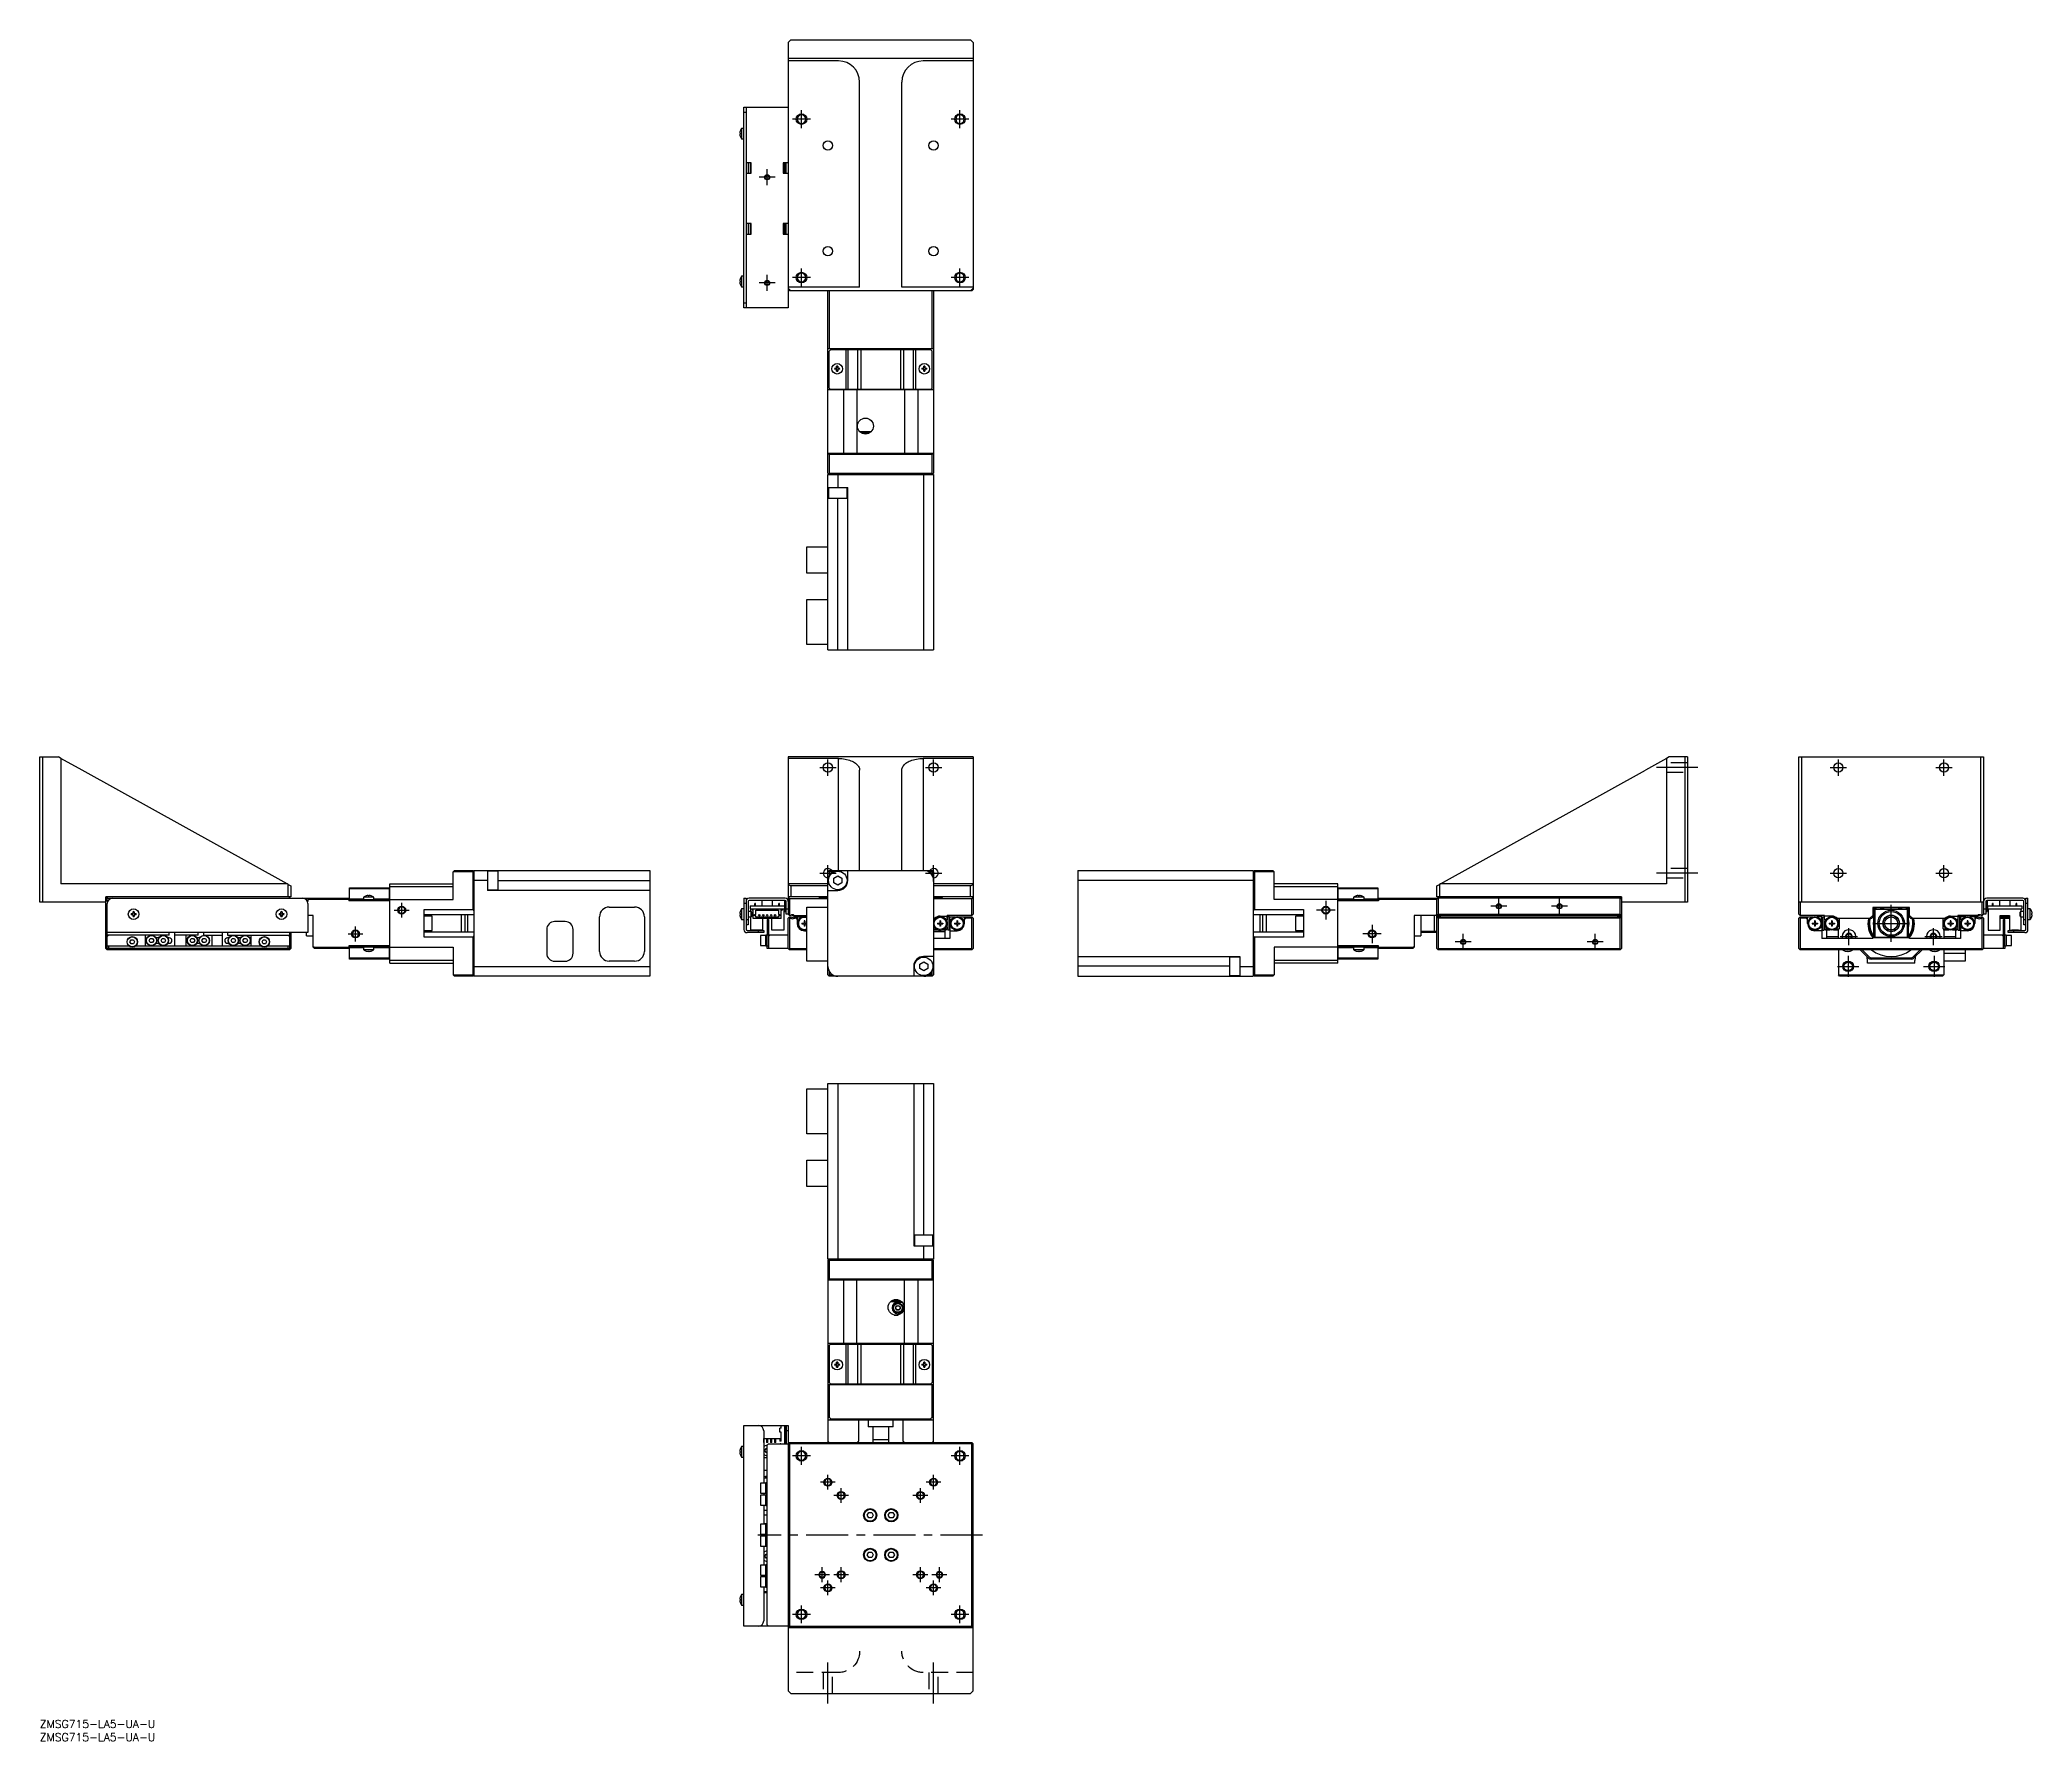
# Model space of a CAD drawing. Extents: x 0 to 754, y -8 to 636.
import ezdxf

# ---------------------------------------------------------------- set-up
doc = ezdxf.new("R2010")
doc.units = 0
doc.header["$LTSCALE"] = 0.5
doc.linetypes.add('CENTER', pattern=[50.8, 31.75, -6.35, 6.35, -6.35])
doc.linetypes.add('DASHED', pattern=[19.05, 12.7, -6.35])
for name, color, linetype in [('MSM_CENTER', 1, 'CENTER'), ('MSM_CONTINUOUS', 7, 'CONTINUOUS'), ('MSM_DASHED', 4, 'DASHED'), ('MSM_NARROW', 5, 'CONTINUOUS'), ('MSM_PART_NUMBER', 7, 'CONTINUOUS')]:
    doc.layers.add(name, color=color, linetype=linetype)
doc.styles.get("Standard").update_dxf_attribs({"font": 'txt.shx', "height": 1, "bigfont": 'bigfont.shx'})

# ---------------------------------------------------------------- blocks, each defined once
blk = doc.blocks.new('*U2')
at = {"layer": 'MSM_PART_NUMBER'}
blk.add_text('ZMSG715-LA5-UA-U', height=3, dxfattribs=at).set_placement((0, -3))
blk = doc.blocks.new('*U3')
at = {"layer": 'MSM_PART_NUMBER'}
blk.add_text('ZMSG715-LA5-UA-U', height=3, dxfattribs=at).set_placement((0, -8))

msp = doc.modelspace()

# ---------------------------------------------------------------- linework, layer by layer
at = {"layer": 'MSM_CENTER'}
for p, q in [((291.78, 605.99), (284.98, 605.99)), ((288.38, 602.59), (288.38, 609.39)), ((351.78, 605.99), (344.98, 605.99)), ((348.38, 602.59), (348.38, 609.39)), ((278.38, 583.99), (272.38, 583.99)), ((275.38, 580.99), (275.38, 586.99)), ((278.38, 543.99), (272.38, 543.99)), ((275.38, 540.99), (275.38, 546.99)), ((291.78, 545.99), (284.98, 545.99)), ((288.38, 542.59), (288.38, 549.39)), ((351.78, 545.99), (344.98, 545.99)), ((348.38, 542.59), (348.38, 549.39)), ((298.38, 357.44), (298.38, 363.64)), ((338.38, 357.44), (338.38, 363.64)), ((680.94, 357.44), (680.94, 363.64)), ((720.94, 357.44), (720.94, 363.64)), ((295.28, 360.54), (301.48, 360.54)), ((335.28, 360.54), (341.48, 360.54)), ((627.69, 360.54), (612.09, 360.54)), ((677.84, 360.54), (684.04, 360.54)), ((717.84, 360.54), (724.04, 360.54)), ((295.28, 320.54), (301.48, 320.54)), ((298.38, 317.44), (298.38, 323.64)), ((335.28, 320.54), (341.48, 320.54)), ((338.38, 317.44), (338.38, 323.64)), ((627.69, 320.54), (612.09, 320.54)), ((677.84, 320.54), (684.04, 320.54)), ((680.94, 317.44), (680.94, 323.64)), ((717.84, 320.54), (724.04, 320.54)), ((720.94, 317.44), (720.94, 323.64)), ((137, 303.74), (137, 309.34)), ((486.89, 310.04), (486.89, 303.04)), ((552.39, 305.04), (552.39, 311.04)), ((575.39, 305.04), (575.39, 311.04)), ((134.2, 306.54), (139.8, 306.54)), ((490.39, 306.54), (483.39, 306.54)), ((555.39, 308.04), (549.39, 308.04)), ((578.39, 308.04), (572.39, 308.04)), ((700.94, 294.54), (700.94, 308.54)), ((116.7, 297.54), (122.3, 297.54)), ((119.5, 294.74), (119.5, 300.34)), ((507.89, 297.54), (500.89, 297.54)), ((504.39, 301.04), (504.39, 294.04)), ((541.89, 294.54), (535.89, 294.54)), ((538.89, 291.54), (538.89, 297.54)), ((591.89, 294.54), (585.89, 294.54)), ((588.89, 291.54), (588.89, 297.54)), ((681.69, 296.54), (688.19, 296.54)), ((684.94, 293.29), (684.94, 299.79)), ((693.94, 301.54), (707.94, 301.54)), ((698.19, 297.97), (698.19, 297.97)), ((703.69, 297.97), (703.69, 297.97)), ((713.69, 296.54), (720.19, 296.54)), ((716.94, 293.29), (716.94, 299.79)), ((684.67, 289.27), (684.67, 281.27)), ((717.2, 289.27), (717.2, 281.27)), ((680.67, 285.27), (688.67, 285.27)), ((713.2, 285.27), (721.2, 285.27)), ((291.78, 100), (284.98, 100)), ((288.38, 96.6), (288.38, 103.4)), ((351.78, 100), (344.98, 100)), ((348.38, 96.6), (348.38, 103.4)), ((298.38, 87.2), (298.38, 92.8)), ((338.38, 87.2), (338.38, 92.8)), ((301.18, 90), (295.58, 90)), ((306.18, 85), (300.58, 85)), ((303.38, 82.2), (303.38, 87.8)), ((336.18, 85), (330.58, 85)), ((333.38, 82.2), (333.38, 87.8)), ((341.18, 90), (335.58, 90)), ((356.88, 70), (271.88, 70)), ((298.98, 55), (293.38, 55)), ((296.18, 52.2), (296.18, 57.8)), ((306.18, 55), (300.58, 55)), ((303.38, 52.2), (303.38, 57.8)), ((336.18, 55), (330.58, 55)), ((333.38, 52.2), (333.38, 57.8)), ((343.38, 55), (337.78, 55)), ((340.58, 52.2), (340.58, 57.8)), ((301.18, 50), (295.58, 50)), ((298.38, 47.2), (298.38, 52.8)), ((341.18, 50), (335.58, 50)), ((338.38, 47.2), (338.38, 52.8)), ((291.78, 40), (284.98, 40)), ((288.38, 36.6), (288.38, 43.4)), ((351.78, 40), (344.98, 40)), ((348.38, 36.6), (348.38, 43.4)), ((298.38, 6.2), (298.38, 21.8)), ((338.38, 6.2), (338.38, 21.8))]:
    msp.add_line(p, q, dxfattribs=at)
at = {"layer": 'MSM_CONTINUOUS'}
for p, q in [((284.38, 635.99), (283.38, 634.99)), ((283.38, 634.99), (283.38, 534.49)), ((284.38, 635.99), (352.38, 635.99)), ((353.38, 634.99), (352.38, 635.99)), ((353.38, 634.99), (353.38, 541.49)), ((353.38, 628.99), (283.38, 628.99)), ((302.38, 627.99), (283.38, 627.99)), ((353.38, 627.99), (334.38, 627.99)), ((310.38, 542.39), (310.38, 619.99)), ((326.38, 542.39), (326.38, 619.99)), ((266.58, 534.49), (266.58, 610.49)), ((266.58, 610.49), (283.38, 610.49)), ((267.38, 608.49), (266.58, 608.49)), ((267.38, 610.49), (267.38, 534.49)), ((265, 600.69), (265.13, 600.69)), ((265.13, 600.29), (265, 600.29)), ((265.13, 601.44), (265.13, 601.42)), ((265.13, 600.69), (265.13, 600.29)), ((265.13, 599.56), (265.13, 599.54)), ((265.68, 602.49), (265.68, 598.49)), ((266.58, 602.49), (265.68, 602.49)), ((265.68, 598.49), (266.58, 598.49)), ((269.38, 589.49), (267.38, 589.49)), ((268.18, 589.49), (268.18, 585.49)), ((268.88, 589.49), (268.88, 585.49)), ((269.38, 585.49), (269.38, 589.49)), ((283.38, 589.49), (281.38, 589.49)), ((281.38, 589.49), (281.38, 585.49)), ((281.88, 585.49), (281.88, 589.49)), ((282.08, 585.49), (282.08, 589.49)), ((282.58, 585.49), (282.58, 589.49)), ((267.38, 585.49), (269.38, 585.49)), ((281.38, 585.49), (283.38, 585.49)), ((269.38, 566.49), (267.38, 566.49)), ((268.18, 566.49), (268.18, 562.49)), ((268.88, 566.49), (268.88, 562.49)), ((269.38, 562.49), (269.38, 566.49)), ((283.38, 566.49), (281.38, 566.49)), ((281.38, 566.49), (281.38, 562.49)), ((281.88, 562.49), (281.88, 566.49)), ((282.08, 562.49), (282.08, 566.49)), ((282.58, 562.49), (282.58, 566.49)), ((267.38, 562.49), (269.38, 562.49)), ((281.38, 562.49), (283.38, 562.49)), ((265, 544.69), (265.13, 544.69)), ((265.13, 544.29), (265, 544.29)), ((265.13, 545.44), (265.13, 545.42)), ((265.13, 544.69), (265.13, 544.29)), ((265.13, 543.56), (265.13, 543.54)), ((265.68, 546.49), (265.68, 542.49)), ((266.58, 546.49), (265.68, 546.49)), ((265.68, 542.49), (266.58, 542.49)), ((266.58, 536.49), (267.38, 536.49)), ((310.38, 542.39), (283.38, 542.39)), ((283.38, 541.99), (284.38, 540.99)), ((283.53, 541.34), (283.38, 541.49)), ((283.53, 541.34), (283.78, 541.59)), ((283.88, 540.99), (283.53, 541.34)), ((352.88, 540.99), (283.88, 540.99)), ((298.38, 471.99), (298.38, 540.99)), ((298.88, 540.99), (298.88, 518.99)), ((353.38, 542.39), (326.38, 542.39)), ((337.88, 518.99), (337.88, 540.99)), ((338.38, 540.99), (338.38, 471.99)), ((352.38, 540.99), (353.38, 541.99)), ((353.23, 541.34), (352.88, 540.99)), ((352.98, 541.59), (353.23, 541.34)), ((353.38, 541.49), (353.23, 541.34)), ((283.38, 534.49), (266.58, 534.49)), ((338.38, 518.99), (298.38, 518.99)), ((299.38, 518.69), (298.88, 518.19)), ((298.88, 504.19), (298.88, 518.19)), ((337.38, 518.69), (299.38, 518.69)), ((304.13, 518.99), (304.13, 518.69)), ((304.63, 518.99), (304.63, 518.69)), ((305.26, 503.69), (305.26, 518.69)), ((305.97, 518.69), (305.97, 503.69)), ((309.74, 503.69), (309.74, 518.69)), ((310.13, 518.69), (310.13, 518.99)), ((310.8, 518.69), (310.8, 503.69)), ((313.58, 518.99), (313.38, 518.79)), ((323.38, 518.79), (313.38, 518.79)), ((313.38, 518.79), (313.38, 518.69)), ((323.38, 518.79), (323.18, 518.99)), ((323.38, 518.69), (323.38, 518.79)), ((325.97, 503.69), (325.97, 518.69)), ((326.63, 518.99), (326.63, 518.69)), ((327.03, 518.69), (327.03, 503.69)), ((330.8, 503.69), (330.8, 518.69)), ((331.5, 518.69), (331.5, 503.69)), ((332.13, 518.69), (332.13, 518.99)), ((332.63, 518.69), (332.63, 518.99)), ((337.88, 518.19), (337.38, 518.69)), ((337.88, 504.19), (337.88, 518.19)), ((300.95, 511.69), (301.68, 511.69)), ((301.68, 511.29), (300.95, 511.29)), ((301.68, 511.69), (301.68, 512.42)), ((301.68, 510.56), (301.68, 511.29)), ((302.08, 512.42), (302.08, 511.69)), ((302.08, 511.69), (302.81, 511.69)), ((302.81, 511.29), (302.08, 511.29)), ((302.08, 511.29), (302.08, 510.56)), ((333.95, 511.69), (334.68, 511.69)), ((334.68, 511.29), (333.95, 511.29)), ((334.68, 511.69), (334.68, 512.42)), ((334.68, 510.56), (334.68, 511.29)), ((335.08, 512.42), (335.08, 511.69)), ((335.08, 511.69), (335.81, 511.69)), ((335.81, 511.29), (335.08, 511.29)), ((335.08, 511.29), (335.08, 510.56)), ((338.38, 503.49), (298.38, 503.49)), ((298.88, 504.19), (299.38, 503.69)), ((337.38, 503.69), (299.38, 503.69)), ((304.13, 503.69), (304.13, 503.49)), ((304.38, 479.49), (304.38, 503.49)), ((307.38, 503.69), (307.38, 503.49)), ((308.38, 503.69), (308.38, 503.49)), ((309.38, 503.49), (309.38, 479.49)), ((310.5, 503.69), (310.5, 503.65)), ((310.5, 503.65), (326.26, 503.65)), ((311.11, 503.65), (311.11, 503.49)), ((311.56, 503.69), (311.56, 503.65)), ((312.14, 503.69), (312.14, 503.65)), ((313.61, 503.49), (313.61, 503.65)), ((316.11, 503.49), (316.11, 503.65)), ((320.66, 503.65), (320.66, 503.49)), ((323.16, 503.65), (323.16, 503.49)), ((324.62, 503.69), (324.62, 503.65)), ((325.21, 503.69), (325.21, 503.65)), ((325.66, 503.49), (325.66, 503.65)), ((326.26, 503.65), (326.26, 503.69)), ((327.38, 503.49), (327.38, 479.49)), ((328.38, 503.49), (328.38, 503.69)), ((329.38, 503.49), (329.38, 503.69)), ((332.38, 503.49), (332.38, 479.49)), ((332.63, 503.49), (332.63, 503.69)), ((337.38, 503.69), (337.88, 504.19)), ((313.16, 492.69), (313.16, 492.73)), ((313.35, 492.69), (313.16, 492.69)), ((314.62, 487.59), (310.54, 487.59)), ((314.24, 487.29), (310.92, 487.29)), ((298.38, 479.49), (338.38, 479.49)), ((298.88, 478.99), (298.38, 479.49)), ((298.88, 478.99), (298.88, 471.99)), ((337.88, 478.99), (298.88, 478.99)), ((338.38, 479.49), (337.88, 478.99)), ((337.88, 471.99), (337.88, 478.99)), ((298.38, 471.99), (298.88, 471.49)), ((298.38, 471.49), (338.38, 471.49)), ((298.38, 405.09), (298.38, 471.49)), ((298.63, 471.74), (298.88, 471.99)), ((298.88, 471.99), (337.88, 471.99)), ((302.08, 471.49), (302.08, 466.49)), ((334.68, 405.09), (334.68, 471.49)), ((337.88, 471.99), (338.13, 471.74)), ((338.38, 471.99), (337.88, 471.49)), ((338.38, 471.49), (338.38, 405.09)), ((298.38, 466.49), (305.87, 466.49)), ((298.62, 466.49), (298.62, 462.49)), ((298.62, 462.49), (305.62, 462.49)), ((302.17, 405.09), (302.17, 462.49)), ((305.62, 462.49), (305.62, 466.49)), ((305.87, 405.09), (305.87, 466.49)), ((290.38, 444.09), (298.38, 444.09)), ((290.38, 434.09), (290.38, 444.09)), ((298.38, 434.09), (290.38, 434.09)), ((290.38, 424.09), (298.38, 424.09)), ((290.38, 407.09), (290.38, 424.09)), ((298.38, 407.09), (290.38, 407.09)), ((298.38, 405.09), (338.38, 405.09)), ((0, 309.54), (0, 364.54)), ((0, 364.54), (7, 364.54)), ((1, 364.54), (1, 309.54)), ((8, 363.98), (7, 364.54)), ((8, 363.98), (8, 316.54)), ((16, 359.55), (8, 363.98)), ((353.38, 364.54), (283.38, 364.54)), ((283.38, 364.54), (283.38, 305.04)), ((302.38, 363.98), (283.38, 363.98)), ((302.38, 363.98), (303.01, 363.97)), ((302.38, 321.54), (302.38, 363.98)), ((303.01, 363.97), (303.63, 363.93)), ((303.63, 363.93), (304.25, 363.86)), ((304.25, 363.86), (304.85, 363.76)), ((304.85, 363.76), (305.44, 363.64)), ((305.44, 363.64), (306.01, 363.5)), ((306.01, 363.5), (306.56, 363.33)), ((306.56, 363.33), (307.08, 363.13)), ((307.08, 363.13), (307.58, 362.92)), ((307.58, 362.92), (308.04, 362.68)), ((308.04, 362.68), (308.47, 362.43)), ((308.47, 362.43), (308.85, 362.15)), ((308.85, 362.15), (309.2, 361.86)), ((327.56, 361.86), (327.91, 362.15)), ((327.91, 362.15), (328.3, 362.43)), ((328.3, 362.43), (328.73, 362.68)), ((328.73, 362.68), (329.19, 362.92)), ((329.19, 362.92), (329.68, 363.13)), ((329.68, 363.13), (330.2, 363.33)), ((330.2, 363.33), (330.75, 363.5)), ((330.75, 363.5), (331.32, 363.64)), ((331.32, 363.64), (331.91, 363.76)), ((331.91, 363.76), (332.52, 363.86)), ((332.52, 363.86), (333.13, 363.93)), ((333.13, 363.93), (333.75, 363.97)), ((333.75, 363.97), (334.38, 363.98)), ((353.38, 363.98), (334.38, 363.98)), ((334.38, 363.98), (334.38, 321.54)), ((353.38, 364.54), (353.38, 305.04)), ((615.89, 363.98), (607.89, 359.55)), ((616.89, 364.54), (615.89, 363.98)), ((615.89, 363.98), (615.89, 316.54)), ((623.89, 364.54), (616.89, 364.54)), ((622.89, 309.54), (622.89, 364.54)), ((623.89, 364.54), (623.89, 309.54)), ((665.94, 364.54), (735.94, 364.54)), ((665.94, 305.04), (665.94, 364.54)), ((666.94, 364.54), (666.94, 309.54)), ((734.94, 309.54), (734.94, 364.54)), ((735.94, 364.54), (735.94, 305.04)), ((93.59, 316.54), (16, 359.55)), ((309.2, 361.86), (309.51, 361.56)), ((309.51, 361.56), (309.77, 361.24)), ((309.77, 361.24), (309.99, 360.92)), ((309.99, 360.92), (310.16, 360.58)), ((310.16, 360.58), (310.28, 360.24)), ((310.28, 360.24), (310.36, 359.89)), ((310.36, 359.89), (310.38, 359.55)), ((310.38, 321.54), (310.38, 359.55)), ((326.38, 359.55), (326.41, 359.89)), ((326.38, 321.54), (326.38, 359.55)), ((326.41, 359.89), (326.48, 360.24)), ((326.48, 360.24), (326.6, 360.58)), ((326.6, 360.58), (326.77, 360.92)), ((326.77, 360.92), (326.99, 361.24)), ((326.99, 361.24), (327.25, 361.56)), ((327.25, 361.56), (327.56, 361.86)), ((530.29, 316.54), (607.89, 359.55)), ((157, 321.54), (156.5, 321.04)), ((164, 321.04), (156.5, 321.04)), ((156.5, 310.54), (156.5, 321.04)), ((157, 321.54), (164, 321.54)), ((164.5, 321.04), (164, 321.54)), ((164, 321.04), (164.25, 321.29)), ((164, 306.79), (164, 321.04)), ((164.5, 281.54), (164.5, 321.54)), ((164.5, 321.54), (230.9, 321.54)), ((169.5, 317.84), (164.5, 317.84)), ((169.5, 321.54), (169.5, 314.05)), ((173.5, 321.3), (169.5, 321.3)), ((173.5, 314.3), (173.5, 321.3)), ((173.5, 317.75), (230.9, 317.75)), ((230.9, 321.54), (230.9, 281.54)), ((298.38, 321.04), (298.88, 321.54)), ((298.38, 282.04), (298.38, 321.04)), ((298.63, 321.29), (298.88, 321.04)), ((298.88, 321.54), (337.88, 321.54)), ((300.23, 321.04), (298.88, 321.04)), ((298.88, 321.04), (298.88, 319.69)), ((300.62, 318.67), (302.12, 319.53)), ((300.62, 316.93), (300.62, 318.67)), ((302.12, 316.07), (300.62, 316.93)), ((302.12, 319.53), (303.62, 318.67)), ((303.62, 316.93), (302.12, 316.07)), ((303.62, 318.67), (303.62, 316.93)), ((305.87, 317.75), (305.87, 321.54)), ((337.88, 321.04), (336.54, 321.04)), ((337.88, 321.54), (338.38, 321.04)), ((338.13, 321.29), (337.88, 321.04)), ((337.88, 319.69), (337.88, 321.04)), ((338.38, 321.04), (338.38, 282.04)), ((392.99, 321.54), (459.39, 321.54)), ((392.99, 321.54), (392.99, 281.54)), ((459.39, 317.84), (392.99, 317.84)), ((459.39, 321.54), (459.39, 281.54)), ((459.89, 321.54), (459.39, 321.04)), ((459.64, 321.29), (459.89, 321.04)), ((459.89, 321.54), (466.89, 321.54)), ((459.89, 321.04), (459.89, 306.79)), ((467.39, 321.04), (459.89, 321.04)), ((467.39, 321.04), (466.89, 321.54)), ((467.39, 310.54), (467.39, 321.04)), ((25, 309.54), (0, 309.54)), ((93.59, 316.54), (8, 316.54)), ((95, 311.54), (25, 311.54)), ((25.7, 311.54), (25, 310.84)), ((25, 292.04), (25, 311.54)), ((25.5, 311.04), (25.35, 311.19)), ((25.5, 311.04), (117, 311.04)), ((25.5, 309.84), (25.5, 311.04)), ((25.67, 309.84), (25.5, 309.84)), ((94, 316.31), (93.59, 316.54)), ((94, 311.54), (94, 316.31)), ((94, 316.31), (95, 315.76)), ((94.65, 311.19), (94.3, 311.54)), ((94.65, 311.19), (94.5, 311.04)), ((94.8, 311.04), (94.65, 311.19)), ((95, 315.76), (95, 311.54)), ((101.5, 309.84), (101.33, 309.84)), ((101.5, 311.04), (101.5, 309.84)), ((117, 310.54), (101.5, 310.54)), ((117, 311.04), (117, 310.04)), ((132.5, 310.04), (117, 310.04)), ((117.3, 310.04), (117.3, 315.04)), ((117.3, 315.04), (132.3, 315.04)), ((132.3, 314.6), (117.3, 314.6)), ((117.3, 310.83), (122.5, 310.83)), ((117.3, 310.54), (132.3, 310.54)), ((117.8, 310.54), (117.8, 310.04)), ((126.5, 311.43), (122.5, 311.43)), ((122.5, 311.43), (122.5, 310.54)), ((123.57, 311.99), (123.55, 311.99)), ((124.3, 311.99), (124.3, 312.12)), ((124.7, 311.99), (124.3, 311.99)), ((124.7, 312.12), (124.7, 311.99)), ((125.45, 311.99), (125.43, 311.99)), ((126.5, 310.54), (126.5, 311.43)), ((126.5, 310.83), (132.3, 310.83)), ((131.8, 310.04), (131.8, 310.54)), ((132.3, 315.04), (132.3, 310.04)), ((132.5, 286.54), (132.5, 316.54)), ((132.5, 316.54), (156.5, 316.54)), ((132.5, 315.54), (156.5, 315.54)), ((132.5, 310.54), (156.5, 310.54)), ((169.5, 314.3), (173.5, 314.3)), ((230.9, 314.05), (169.5, 314.05)), ((266.58, 311.04), (266.58, 299.24)), ((266.58, 311.04), (267.38, 311.04)), ((267.38, 311.04), (267.38, 299.34)), ((268.18, 309.84), (268.18, 301.04)), ((282.18, 311.04), (268.58, 311.04)), ((282.18, 310.24), (268.58, 310.24)), ((273.38, 310.24), (273.38, 308.24)), ((277.38, 308.24), (277.38, 310.24)), ((282.08, 306.04), (282.08, 310.04)), ((282.53, 310.04), (282.08, 310.04)), ((282.58, 305.04), (282.58, 309.84)), ((298.38, 316.54), (283.38, 316.54)), ((283.38, 316.31), (284.38, 315.76)), ((298.38, 311.54), (283.38, 311.54)), ((283.53, 311.19), (283.38, 311.04)), ((283.53, 311.19), (283.88, 311.54)), ((283.88, 310.84), (283.53, 311.19)), ((283.88, 310.84), (283.88, 304.54)), ((298.38, 310.84), (283.88, 310.84)), ((284.38, 315.76), (284.38, 311.54)), ((298.38, 315.76), (284.38, 315.76)), ((294.88, 311.54), (295.23, 311.19)), ((295.23, 311.19), (298.38, 311.19)), ((298.38, 314.05), (302.17, 314.05)), ((353.38, 316.54), (338.38, 316.54)), ((352.38, 315.76), (338.38, 315.76)), ((353.38, 311.54), (338.38, 311.54)), ((338.38, 311.19), (341.53, 311.19)), ((352.88, 310.84), (338.38, 310.84)), ((341.53, 311.19), (341.88, 311.54)), ((352.38, 315.76), (353.38, 316.31)), ((352.38, 311.54), (352.38, 315.76)), ((352.88, 311.54), (353.23, 311.19)), ((353.23, 311.19), (352.88, 310.84)), ((352.88, 304.54), (352.88, 310.84)), ((353.38, 311.04), (353.23, 311.19)), ((491.39, 316.54), (467.39, 316.54)), ((467.39, 315.54), (491.39, 315.54)), ((491.39, 310.54), (467.39, 310.54)), ((491.39, 286.54), (491.39, 316.54)), ((506.89, 310.04), (491.39, 310.04)), ((491.59, 310.04), (491.59, 315.04)), ((491.59, 315.04), (506.59, 315.04)), ((506.59, 314.6), (491.59, 314.6)), ((491.59, 310.83), (497.39, 310.83)), ((491.59, 310.54), (506.59, 310.54)), ((492.09, 310.54), (492.09, 310.04)), ((501.39, 311.43), (497.39, 311.43)), ((497.39, 311.43), (497.39, 310.54)), ((498.46, 311.99), (498.44, 311.99)), ((499.19, 311.99), (499.19, 312.12)), ((499.59, 311.99), (499.19, 311.99)), ((499.59, 312.12), (499.59, 311.99)), ((500.34, 311.99), (500.32, 311.99)), ((501.39, 310.54), (501.39, 311.43)), ((501.39, 310.83), (506.59, 310.83)), ((506.09, 310.04), (506.09, 310.54)), ((506.59, 315.04), (506.59, 310.04)), ((506.89, 311.04), (506.89, 310.04)), ((506.89, 311.04), (529.09, 311.04)), ((528.89, 310.54), (506.89, 310.54)), ((528.89, 315.76), (529.89, 316.31)), ((528.89, 311.54), (528.89, 315.76)), ((598.89, 311.54), (528.89, 311.54)), ((529.59, 311.54), (528.89, 310.84)), ((528.89, 292.04), (528.89, 311.04)), ((529.39, 311.04), (529.24, 311.19)), ((529.39, 311.04), (529.39, 305.04)), ((598.39, 311.04), (529.39, 311.04)), ((530.29, 316.54), (529.89, 316.31)), ((529.89, 316.31), (529.89, 311.54)), ((615.89, 316.54), (530.29, 316.54)), ((598.89, 310.84), (598.19, 311.54)), ((598.54, 311.19), (598.39, 311.04)), ((598.39, 305.04), (598.39, 311.04)), ((598.89, 311.54), (598.89, 292.04)), ((623.89, 309.54), (598.89, 309.54)), ((735.94, 309.54), (665.94, 309.54)), ((666.44, 309.54), (666.44, 304.54)), ((735.44, 304.54), (735.44, 309.54)), ((736.74, 309.84), (736.74, 305.04)), ((737.24, 310.04), (736.79, 310.04)), ((750.74, 311.04), (737.14, 311.04)), ((750.74, 310.24), (737.14, 310.24)), ((737.24, 310.04), (737.24, 306.04)), ((741.94, 310.24), (741.94, 308.24)), ((745.94, 308.24), (745.94, 310.24)), ((751.14, 301.04), (751.14, 309.84)), ((751.94, 299.34), (751.94, 311.04)), ((751.94, 311.04), (752.74, 311.04)), ((752.74, 299.24), (752.74, 311.04)), ((25, 304.54), (25.5, 305.04)), ((25.5, 304.54), (25, 304.54)), ((25, 304.34), (25.5, 304.34)), ((25.5, 304.04), (25, 303.54)), ((25.1, 303.64), (25.1, 303.84)), ((25.5, 303.54), (25.25, 303.79)), ((25.5, 304.14), (25.4, 304.14)), ((25.4, 304.14), (25.4, 303.94)), ((25.5, 292.04), (25.5, 309.04)), ((34.57, 305.24), (35.3, 305.24)), ((35.3, 304.84), (34.57, 304.84)), ((35.3, 305.24), (35.3, 305.96)), ((35.3, 304.11), (35.3, 304.84)), ((35.7, 305.96), (35.7, 305.24)), ((35.7, 305.24), (36.43, 305.24)), ((35.7, 304.84), (35.7, 304.11)), ((36.43, 304.84), (35.7, 304.84)), ((90.57, 305.24), (91.3, 305.24)), ((91.3, 304.84), (90.57, 304.84)), ((91.3, 305.24), (91.3, 305.96)), ((91.3, 304.11), (91.3, 304.84)), ((91.7, 305.96), (91.7, 305.24)), ((91.7, 305.24), (92.43, 305.24)), ((92.43, 304.84), (91.7, 304.84)), ((91.7, 304.84), (91.7, 304.11)), ((101.5, 309.04), (101.5, 298.04)), ((103.5, 304.54), (101.5, 304.54)), ((103.5, 292.54), (103.5, 304.54)), ((145.5, 306.79), (164, 306.79)), ((145.5, 296.29), (145.5, 306.79)), ((164.5, 304.79), (145.5, 304.79)), ((148.5, 304.29), (145.5, 304.29)), ((148.5, 298.79), (148.5, 304.29)), ((159.5, 304.79), (159.5, 298.29)), ((161, 298.29), (161, 304.79)), ((162, 298.29), (162, 304.79)), ((164.5, 306.29), (164, 306.79)), ((198.9, 302.24), (194.9, 302.24)), ((211.9, 290.94), (211.9, 304.04)), ((215.6, 307.74), (225.2, 307.74)), ((228.9, 304.04), (228.9, 290.94)), ((265, 305.24), (265.13, 305.24)), ((265.13, 304.84), (265, 304.84)), ((265.13, 305.99), (265.13, 305.96)), ((265.13, 305.24), (265.13, 304.84)), ((265.13, 304.11), (265.13, 304.09)), ((265.68, 307.04), (265.68, 303.04)), ((266.58, 307.04), (265.68, 307.04)), ((265.68, 303.04), (266.58, 303.04)), ((267.38, 309.04), (266.58, 309.04)), ((267.38, 303.04), (268.18, 303.04)), ((269.38, 306.04), (268.18, 306.04)), ((268.18, 304.04), (269.38, 304.04)), ((268.88, 308.24), (281.88, 308.24)), ((268.88, 308.24), (268.88, 307.04)), ((268.88, 307.04), (281.88, 307.04)), ((269.13, 306.04), (269.13, 307.04)), ((269.13, 299.04), (269.13, 304.04)), ((269.38, 304.04), (269.38, 306.04)), ((269.58, 305.84), (269.38, 306.04)), ((269.38, 304.04), (269.58, 304.24)), ((269.58, 305.84), (269.58, 304.24)), ((269.68, 307.04), (269.68, 306.49)), ((270.13, 306.49), (269.68, 306.49)), ((270.13, 303.34), (270.13, 307.04)), ((280.63, 303.34), (270.13, 303.34)), ((270.63, 304.39), (270.63, 304.89)), ((270.63, 304.89), (271.13, 304.89)), ((271.13, 304.39), (270.63, 304.39)), ((270.76, 308.24), (270.76, 309.04)), ((271.01, 309.04), (270.76, 309.04)), ((271.01, 308.24), (271.01, 309.04)), ((271.13, 306.54), (279.63, 306.54)), ((271.13, 304.89), (271.13, 306.54)), ((271.13, 303.84), (271.13, 304.39)), ((279.63, 303.84), (271.13, 303.84)), ((273.63, 303.34), (273.63, 299.04)), ((275.38, 303.04), (275.88, 303.04)), ((275.38, 303.04), (275.38, 297.04)), ((275.88, 303.04), (275.88, 292.04)), ((277.13, 299.04), (277.13, 303.34)), ((279.63, 306.54), (279.63, 304.89)), ((279.63, 304.89), (280.13, 304.89)), ((279.63, 304.39), (279.63, 303.84)), ((280.13, 304.39), (279.63, 304.39)), ((279.76, 308.24), (279.76, 309.04)), ((280.01, 309.04), (279.76, 309.04)), ((280.01, 308.24), (280.01, 309.04)), ((280.13, 304.89), (280.13, 304.39)), ((280.63, 303.34), (280.63, 307.04)), ((280.86, 306.24), (280.63, 306.24)), ((280.86, 307.04), (280.86, 306.24)), ((281.09, 306.49), (280.86, 306.49)), ((281.09, 307.04), (281.09, 306.49)), ((281.63, 307.04), (281.63, 299.04)), ((281.88, 308.24), (281.88, 307.04)), ((282.08, 306.04), (282.58, 306.04)), ((282.58, 307.04), (283.38, 307.04)), ((283.38, 305.04), (282.58, 305.04)), ((283.38, 305.04), (283.88, 304.54)), ((283.88, 304.04), (283.38, 303.54)), ((283.38, 292.04), (283.38, 303.54)), ((283.88, 303.54), (283.63, 303.79)), ((284.32, 304.54), (283.88, 304.54)), ((283.88, 304.04), (284.32, 304.04)), ((283.88, 303.54), (283.88, 292.04)), ((284.15, 303.54), (283.88, 303.54)), ((284.15, 303.54), (284.32, 304.04)), ((284.88, 304.78), (284.88, 304.54)), ((284.88, 304.54), (290.38, 304.54)), ((285.81, 303.54), (285.64, 304.04)), ((285.64, 304.04), (288.77, 304.04)), ((286.18, 303.54), (285.81, 303.54)), ((286.68, 303.89), (286.18, 303.54)), ((286.18, 303.54), (286.68, 303.04)), ((286.68, 304.04), (286.68, 301.54)), ((289.63, 302.54), (289.34, 302.54)), ((289.34, 302.54), (289.34, 301.74)), ((289.34, 302.01), (289.63, 302.01)), ((289.63, 302.54), (289.63, 301.74)), ((290.2, 304.04), (290.38, 304.04)), ((290.38, 287.24), (290.38, 307.74)), ((290.38, 307.74), (298.38, 307.74)), ((338.74, 303.34), (338.38, 303.34)), ((341.03, 302.54), (340.74, 302.54)), ((340.74, 302.54), (340.74, 301.74)), ((340.74, 302.01), (341.03, 302.01)), ((340.88, 304.34), (343.58, 304.34)), ((341.03, 302.54), (341.03, 301.74)), ((343.58, 303.09), (343.36, 302.96)), ((352.88, 304.54), (343.58, 304.54)), ((343.58, 303.09), (343.58, 304.54)), ((344.38, 304.04), (343.78, 304.04)), ((343.78, 304.04), (343.78, 299.04)), ((344.38, 304.04), (344.38, 299.04)), ((344.58, 303.09), (344.58, 304.04)), ((344.58, 304.04), (346.57, 304.04)), ((344.58, 303.09), (344.84, 302.94)), ((347.43, 302.54), (347.14, 302.54)), ((347.14, 302.54), (347.14, 301.74)), ((347.14, 302.01), (347.43, 302.01)), ((347.43, 302.54), (347.43, 301.74)), ((348, 304.04), (352.88, 304.04)), ((350.08, 301.54), (350.08, 304.04)), ((350.58, 303.54), (350.08, 303.89)), ((350.08, 303.04), (350.58, 303.54)), ((352.88, 303.54), (350.58, 303.54)), ((352.88, 304.54), (353.38, 305.04)), ((352.88, 304.04), (353.38, 303.54)), ((353.13, 303.79), (352.88, 303.54)), ((352.88, 292.04), (352.88, 303.54)), ((353.38, 303.54), (353.38, 292.04)), ((459.89, 306.79), (459.39, 306.29)), ((478.39, 304.79), (459.39, 304.79)), ((459.89, 306.79), (478.39, 306.79)), ((461.89, 304.79), (461.89, 298.29)), ((462.89, 304.79), (462.89, 298.29)), ((464.39, 298.29), (464.39, 304.79)), ((475.39, 304.29), (475.39, 298.79)), ((478.39, 304.29), (475.39, 304.29)), ((478.39, 306.79), (478.39, 296.29)), ((598.89, 304.54), (520.39, 304.54)), ((520.39, 304.54), (520.39, 292.54)), ((522.89, 304.54), (522.89, 296.79)), ((527.89, 304.54), (527.89, 298.54)), ((528.89, 305.04), (528.39, 304.54)), ((528.89, 304.54), (529.39, 305.04)), ((528.89, 304.34), (530.29, 304.34)), ((529.39, 304.04), (528.89, 303.54)), ((528.99, 303.64), (528.99, 303.84)), ((529.39, 303.54), (529.14, 303.79)), ((529.29, 304.14), (529.29, 303.94)), ((529.99, 304.14), (529.29, 304.14)), ((529.39, 305.04), (598.39, 305.04)), ((529.39, 304.04), (598.39, 304.04)), ((598.39, 303.54), (529.39, 303.54)), ((529.39, 303.54), (529.39, 292.04)), ((529.99, 304.04), (529.99, 304.14)), ((530.29, 304.04), (530.29, 304.34)), ((598.89, 304.34), (597.49, 304.34)), ((597.49, 304.04), (597.49, 304.34)), ((597.79, 304.14), (597.79, 304.04)), ((598.49, 304.14), (597.79, 304.14)), ((598.39, 305.04), (598.89, 304.54)), ((598.89, 303.54), (598.39, 304.04)), ((598.64, 303.79), (598.39, 303.54)), ((598.39, 292.04), (598.39, 303.54)), ((598.49, 303.94), (598.49, 304.14)), ((598.79, 303.84), (598.79, 303.64)), ((665.94, 305.04), (666.44, 304.54)), ((666.44, 304.04), (665.94, 303.54)), ((665.94, 292.04), (665.94, 303.54)), ((666.44, 303.54), (666.19, 303.79)), ((675.74, 304.54), (666.44, 304.54)), ((666.44, 304.04), (671.32, 304.04)), ((666.44, 303.54), (666.44, 292.04)), ((668.74, 303.54), (666.44, 303.54)), ((669.24, 303.89), (668.74, 303.54)), ((668.74, 303.54), (669.24, 303.04)), ((669.24, 301.54), (669.24, 304.04)), ((671.89, 302.54), (671.89, 301.74)), ((672.18, 302.54), (671.89, 302.54)), ((671.89, 302.01), (672.18, 302.01)), ((672.18, 302.54), (672.18, 301.74)), ((674.74, 304.04), (672.75, 304.04)), ((674.74, 303.09), (674.48, 302.94)), ((674.74, 303.09), (674.74, 304.04)), ((674.94, 299.04), (674.94, 304.04)), ((674.94, 304.04), (675.54, 304.04)), ((675.54, 299.04), (675.54, 304.04)), ((675.74, 303.09), (675.74, 304.54)), ((678.44, 304.34), (675.74, 304.34)), ((675.74, 303.09), (675.96, 302.96)), ((678.58, 302.54), (678.29, 302.54)), ((678.29, 302.54), (678.29, 301.74)), ((678.29, 302.01), (678.58, 302.01)), ((678.58, 302.54), (678.58, 301.74)), ((693.44, 303.34), (680.58, 303.34)), ((681.24, 303.34), (681.24, 299.54)), ((692.73, 303.34), (693.94, 304.54)), ((693.94, 303.84), (693.44, 303.34)), ((707.94, 307.54), (693.94, 307.54)), ((693.94, 307.54), (693.94, 303.84)), ((694.44, 306.24), (694.74, 306.54)), ((694.44, 296.84), (694.44, 306.24)), ((694.94, 306.74), (694.74, 306.54)), ((694.74, 306.54), (694.74, 296.54)), ((694.94, 306.74), (695.24, 307.04)), ((706.94, 306.74), (694.94, 306.74)), ((695.24, 307.04), (706.64, 307.04)), ((706.64, 307.04), (706.94, 306.74)), ((707.14, 306.54), (706.94, 306.74)), ((707.14, 296.54), (707.14, 306.54)), ((707.14, 306.54), (707.44, 306.24)), ((707.44, 306.24), (707.44, 296.84)), ((707.94, 303.84), (707.94, 307.54)), ((707.94, 304.54), (709.14, 303.34)), ((708.44, 303.34), (707.94, 303.84)), ((721.29, 303.34), (708.44, 303.34)), ((720.64, 299.54), (720.64, 303.34)), ((723.29, 302.54), (723.29, 301.74)), ((723.58, 302.54), (723.29, 302.54)), ((723.29, 302.01), (723.58, 302.01)), ((723.44, 304.34), (726.14, 304.34)), ((723.58, 302.54), (723.58, 301.74)), ((726.14, 303.09), (725.91, 302.96)), ((733.67, 304.54), (726.14, 304.54)), ((726.14, 304.54), (726.14, 303.09)), ((729.12, 304.04), (726.14, 304.04)), ((726.34, 299.04), (726.34, 304.04)), ((726.94, 299.04), (726.94, 304.04)), ((727.14, 304.04), (727.14, 303.09)), ((727.14, 303.09), (727.4, 302.94)), ((728.94, 304.54), (728.94, 304.04)), ((729.98, 302.54), (729.69, 302.54)), ((729.69, 302.54), (729.69, 301.74)), ((729.69, 302.01), (729.98, 302.01)), ((729.98, 302.54), (729.98, 301.74)), ((733.67, 304.04), (730.55, 304.04)), ((732.64, 304.04), (732.64, 301.54)), ((733.14, 303.54), (732.64, 303.89)), ((732.64, 303.04), (733.14, 303.54)), ((733.51, 303.54), (733.14, 303.54)), ((733.51, 303.54), (733.67, 304.04)), ((733.67, 304.54), (734.44, 304.54)), ((734.44, 304.54), (734.44, 304.78)), ((735.44, 304.54), (735, 304.54)), ((735.16, 303.54), (735, 304.04)), ((735, 304.04), (735.44, 304.04)), ((735.44, 303.54), (735.16, 303.54)), ((735.44, 304.54), (735.94, 305.04)), ((735.44, 304.04), (735.94, 303.54)), ((735.69, 303.79), (735.44, 303.54)), ((735.44, 292.04), (735.44, 303.54)), ((735.94, 307.04), (736.74, 307.04)), ((736.74, 305.04), (735.94, 305.04)), ((735.94, 303.54), (735.94, 292.04)), ((736.74, 306.04), (737.24, 306.04)), ((737.44, 308.24), (750.44, 308.24)), ((737.44, 308.24), (737.44, 307.04)), ((737.44, 307.04), (750.44, 307.04)), ((737.69, 307.04), (737.69, 299.04)), ((739.31, 308.24), (739.31, 309.04)), ((739.56, 309.04), (739.31, 309.04)), ((739.56, 308.24), (739.56, 309.04)), ((742.19, 304.54), (745.69, 304.54)), ((742.19, 299.04), (742.19, 304.54)), ((745.69, 303.84), (742.19, 303.84)), ((745.69, 303.34), (742.19, 303.34)), ((743.44, 292.04), (743.44, 303.04)), ((743.44, 303.04), (743.94, 303.04)), ((743.94, 293.04), (743.94, 303.04)), ((745.69, 304.54), (745.69, 299.04)), ((748.56, 309.04), (748.31, 309.04)), ((748.31, 308.24), (748.31, 309.04)), ((748.56, 308.24), (748.56, 309.04)), ((749.94, 306.04), (749.74, 305.84)), ((749.74, 304.24), (749.74, 305.84)), ((749.74, 304.24), (749.94, 304.04)), ((749.94, 306.04), (749.94, 304.04)), ((751.14, 306.04), (749.94, 306.04)), ((749.94, 304.04), (751.14, 304.04)), ((750.19, 306.04), (750.19, 307.04)), ((750.19, 299.04), (750.19, 304.04)), ((750.44, 308.24), (750.44, 307.04)), ((751.14, 303.04), (751.94, 303.04)), ((752.74, 309.04), (751.94, 309.04)), ((753.63, 307.04), (752.74, 307.04)), ((752.74, 303.04), (753.63, 303.04)), ((753.63, 303.04), (753.63, 307.04)), ((754.19, 305.96), (754.19, 305.99)), ((754.19, 305.24), (754.32, 305.24)), ((754.19, 304.84), (754.19, 305.24)), ((754.32, 304.84), (754.19, 304.84)), ((754.19, 304.09), (754.19, 304.11)), ((101.5, 298.04), (25.5, 298.04)), ((25.5, 296.54), (26, 297.04)), ((49, 297.04), (25.5, 297.04)), ((34.13, 294.54), (34.57, 295.29)), ((34.57, 293.79), (34.13, 294.54)), ((34.57, 295.29), (35.43, 295.29)), ((35.43, 295.29), (35.87, 294.54)), ((35.87, 294.54), (35.43, 293.79)), ((40, 293.04), (40, 297.04)), ((41.38, 295.04), (41.82, 295.79)), ((41.82, 294.29), (41.38, 295.04)), ((41.82, 295.79), (42.68, 295.79)), ((42.68, 294.29), (41.82, 294.29)), ((42.68, 295.79), (43.12, 295.04)), ((43.12, 295.04), (42.68, 294.29)), ((45.02, 296.04), (43.98, 296.04)), ((45.88, 295.04), (46.32, 295.79)), ((46.32, 294.29), (45.88, 295.04)), ((46.32, 295.79), (47.18, 295.79)), ((47.18, 294.29), (46.32, 294.29)), ((47.18, 295.79), (47.62, 295.04)), ((47.62, 295.04), (47.18, 294.29)), ((49, 296.04), (48.48, 296.04)), ((49, 297.04), (49, 298.04)), ((51, 298.04), (51, 293.04)), ((60, 297.04), (51, 297.04)), ((55.3, 297.04), (55.3, 293.04)), ((56.88, 295.04), (57.32, 295.79)), ((57.32, 294.29), (56.88, 295.04)), ((57.32, 295.79), (58.18, 295.79)), ((58.18, 294.29), (57.32, 294.29)), ((58.18, 295.79), (58.62, 295.04)), ((58.62, 295.04), (58.18, 294.29)), ((60.52, 296.04), (59.48, 296.04)), ((60, 297.04), (60, 298.04)), ((61.38, 295.04), (61.82, 295.79)), ((61.82, 294.29), (61.38, 295.04)), ((61.82, 295.79), (62.68, 295.79)), ((62.68, 294.29), (61.82, 294.29)), ((62, 298.04), (62, 297.04)), ((62, 297.04), (69, 297.04)), ((62.68, 295.79), (63.12, 295.04)), ((63.12, 295.04), (62.68, 294.29)), ((65.3, 293.04), (65.3, 297.04)), ((69, 298.04), (69, 293.04)), ((71, 298.04), (71, 297.04)), ((71, 297.04), (94.5, 297.04)), ((71.52, 296.04), (71, 296.04)), ((72.38, 295.04), (72.82, 295.79)), ((72.82, 294.29), (72.38, 295.04)), ((72.82, 295.79), (73.68, 295.79)), ((73.68, 294.29), (72.82, 294.29)), ((73.68, 295.79), (74.12, 295.04)), ((74.12, 295.04), (73.68, 294.29)), ((76.02, 296.04), (74.98, 296.04)), ((76.88, 295.04), (77.32, 295.79)), ((77.32, 294.29), (76.88, 295.04)), ((77.32, 295.79), (78.18, 295.79)), ((78.18, 294.29), (77.32, 294.29)), ((78.18, 295.79), (78.62, 295.04)), ((78.62, 295.04), (78.18, 294.29)), ((80, 293.04), (80, 297.04)), ((84.13, 294.54), (84.57, 295.29)), ((84.57, 293.79), (84.13, 294.54)), ((84.57, 295.29), (85.43, 295.29)), ((85.43, 295.29), (85.87, 294.54)), ((85.87, 294.54), (85.43, 293.79)), ((94, 297.04), (94.5, 296.54)), ((94.5, 298.04), (94.5, 292.04)), ((95, 298.04), (95, 292.04)), ((101, 296.79), (101, 298.04)), ((101, 296.79), (103.5, 296.79)), ((145.5, 298.79), (148.5, 298.79)), ((145.5, 298.29), (164.5, 298.29)), ((164, 296.29), (145.5, 296.29)), ((164, 296.29), (164.5, 296.79)), ((164, 282.04), (164, 296.29)), ((191.9, 299.24), (191.9, 290.24)), ((201.9, 290.24), (201.9, 299.24)), ((268.18, 301.04), (267.38, 301.04)), ((274.08, 298.04), (267.78, 298.04)), ((267.88, 298.84), (274.08, 298.84)), ((270.13, 299.04), (269.13, 299.04)), ((270.13, 299.14), (272.63, 299.14)), ((270.13, 299.04), (270.13, 299.14)), ((270.93, 299.14), (270.93, 299.04)), ((270.93, 299.04), (271.83, 299.04)), ((271.31, 299.14), (271.31, 299.04)), ((271.46, 299.14), (271.46, 299.04)), ((271.83, 299.14), (271.83, 299.04)), ((272.08, 298.04), (272.08, 298.84)), ((272.63, 299.04), (272.63, 299.14)), ((273.63, 299.04), (272.63, 299.04)), ((272.88, 296.94), (272.88, 293.14)), ((274.88, 296.94), (272.88, 296.94)), ((274.08, 298.84), (274.08, 298.04)), ((274.88, 293.04), (274.88, 297.04)), ((283.38, 297.04), (274.88, 297.04)), ((275.38, 293.04), (275.38, 297.04)), ((275.88, 296.54), (276.38, 297.04)), ((281.63, 299.04), (277.13, 299.04)), ((288.48, 301.68), (288.48, 301.39)), ((288.48, 301.68), (289.28, 301.68)), ((288.48, 301.39), (289.28, 301.39)), ((289.01, 301.68), (289.01, 301.39)), ((289.34, 301.33), (289.34, 300.54)), ((289.34, 301.07), (289.63, 301.07)), ((289.63, 300.54), (289.34, 300.54)), ((289.48, 298.74), (290.38, 298.74)), ((289.63, 301.33), (289.63, 300.54)), ((289.69, 301.68), (290.38, 301.68)), ((289.69, 301.39), (290.38, 301.39)), ((289.95, 301.39), (289.95, 301.68)), ((338.38, 299.54), (339.22, 299.54)), ((338.38, 299.24), (338.58, 299.04)), ((340.17, 299.04), (338.38, 299.04)), ((342.83, 298.34), (338.38, 298.34)), ((344.58, 295.84), (338.38, 295.84)), ((339.88, 301.68), (340.68, 301.68)), ((339.88, 301.68), (339.88, 301.39)), ((339.88, 301.39), (340.68, 301.39)), ((340.41, 301.68), (340.41, 301.39)), ((340.74, 301.33), (340.74, 300.54)), ((340.74, 301.07), (341.03, 301.07)), ((341.03, 300.54), (340.74, 300.54)), ((341.03, 301.33), (341.03, 300.54)), ((341.09, 301.68), (341.88, 301.68)), ((341.09, 301.39), (341.88, 301.39)), ((341.35, 301.39), (341.35, 301.68)), ((343.08, 299.04), (341.6, 299.04)), ((341.88, 301.68), (341.88, 301.39)), ((342.54, 299.54), (343.58, 299.54)), ((342.83, 295.84), (342.83, 299.04)), ((343.08, 299.04), (343.58, 299.54)), ((343.58, 299.99), (343.36, 300.11)), ((343.58, 299.54), (343.58, 299.99)), ((344.38, 299.04), (343.78, 299.04)), ((344.84, 300.14), (344.58, 299.99)), ((344.58, 299.99), (344.58, 295.84)), ((344.58, 298.74), (347.28, 298.74)), ((346.28, 301.68), (347.08, 301.68)), ((346.28, 301.68), (346.28, 301.39)), ((346.28, 301.39), (347.08, 301.39)), ((346.81, 301.68), (346.81, 301.39)), ((347.14, 301.33), (347.14, 300.54)), ((347.14, 301.07), (347.43, 301.07)), ((347.43, 300.54), (347.14, 300.54)), ((347.43, 301.33), (347.43, 300.54)), ((347.49, 301.68), (348.28, 301.68)), ((347.49, 301.39), (348.28, 301.39)), ((347.75, 301.39), (347.75, 301.68)), ((348.28, 301.68), (348.28, 301.39)), ((459.39, 298.29), (478.39, 298.29)), ((459.39, 296.79), (459.89, 296.29)), ((459.89, 296.29), (459.89, 282.04)), ((478.39, 296.29), (459.89, 296.29)), ((475.39, 298.79), (478.39, 298.79)), ((520.39, 296.79), (522.89, 296.79)), ((522.89, 298.54), (528.89, 298.54)), ((528.89, 298.04), (522.89, 298.04)), ((524.39, 298.54), (524.39, 298.04)), ((671.04, 301.68), (671.04, 301.39)), ((671.04, 301.68), (671.83, 301.68)), ((671.04, 301.39), (671.83, 301.39)), ((671.57, 301.68), (671.57, 301.39)), ((671.89, 301.33), (671.89, 300.54)), ((671.89, 301.07), (672.18, 301.07)), ((672.18, 300.54), (671.89, 300.54)), ((674.74, 298.74), (672.04, 298.74)), ((672.18, 301.33), (672.18, 300.54)), ((672.24, 301.68), (673.04, 301.68)), ((672.24, 301.39), (673.04, 301.39)), ((672.51, 301.39), (672.51, 301.68)), ((673.04, 301.68), (673.04, 301.39)), ((674.48, 300.14), (674.74, 299.99)), ((674.74, 299.99), (674.74, 295.84)), ((693.94, 295.84), (674.74, 295.84)), ((674.94, 299.04), (675.54, 299.04)), ((675.74, 299.99), (675.96, 300.11)), ((675.74, 299.54), (675.74, 299.99)), ((675.74, 299.54), (676.77, 299.54)), ((675.74, 299.54), (676.24, 299.04)), ((677.72, 299.04), (676.24, 299.04)), ((676.49, 299.04), (676.49, 295.84)), ((676.49, 296.54), (680.99, 296.54)), ((677.44, 301.68), (677.44, 301.39)), ((677.44, 301.68), (678.23, 301.68)), ((677.44, 301.39), (678.23, 301.39)), ((677.97, 301.68), (677.97, 301.39)), ((678.29, 301.33), (678.29, 300.54)), ((678.29, 301.07), (678.58, 301.07)), ((678.58, 300.54), (678.29, 300.54)), ((678.58, 301.33), (678.58, 300.54)), ((678.64, 301.68), (679.44, 301.68)), ((678.64, 301.39), (679.44, 301.39)), ((678.91, 301.39), (678.91, 301.68)), ((680.99, 299.04), (679.15, 299.04)), ((679.44, 301.68), (679.44, 301.39)), ((680.1, 299.54), (681.24, 299.54)), ((680.74, 299.04), (681.24, 299.54)), ((680.94, 299.04), (680.94, 299.24)), ((680.99, 295.84), (680.99, 299.04)), ((693.94, 295.84), (693.94, 296.04)), ((707.94, 296.04), (693.94, 296.04)), ((694.74, 296.54), (694.44, 296.84)), ((694.74, 296.54), (694.94, 296.34)), ((695.24, 296.04), (694.94, 296.34)), ((694.94, 296.34), (706.94, 296.34)), ((697.77, 298.34), (697.96, 298.34)), ((698.19, 298.11), (697.96, 298.34)), ((698.19, 298.11), (698.02, 298.11)), ((698.19, 297.97), (698.19, 298.11)), ((698.19, 297.97), (698.19, 297.97)), ((703.91, 298.34), (703.69, 298.11)), ((703.85, 298.11), (703.69, 298.11)), ((703.69, 298.11), (703.69, 297.97)), ((703.69, 297.97), (703.69, 297.97)), ((703.91, 298.34), (704.1, 298.34)), ((706.94, 296.34), (706.64, 296.04)), ((706.94, 296.34), (707.14, 296.54)), ((707.44, 296.84), (707.14, 296.54)), ((707.94, 295.84), (707.94, 296.04)), ((727.14, 295.84), (707.94, 295.84)), ((720.64, 299.54), (721.77, 299.54)), ((720.64, 299.54), (721.14, 299.04)), ((722.72, 299.04), (720.89, 299.04)), ((720.89, 299.04), (720.89, 295.84)), ((720.89, 296.54), (725.39, 296.54)), ((720.94, 299.04), (720.94, 299.24)), ((722.44, 301.68), (722.44, 301.39)), ((722.44, 301.68), (723.23, 301.68)), ((722.44, 301.39), (723.23, 301.39)), ((722.97, 301.68), (722.97, 301.39)), ((723.29, 301.33), (723.29, 300.54)), ((723.29, 301.07), (723.58, 301.07)), ((723.58, 300.54), (723.29, 300.54)), ((723.58, 301.33), (723.58, 300.54)), ((723.64, 301.68), (724.44, 301.68)), ((723.64, 301.39), (724.44, 301.39)), ((723.91, 301.39), (723.91, 301.68)), ((725.64, 299.04), (724.15, 299.04)), ((724.44, 301.68), (724.44, 301.39)), ((725.1, 299.54), (726.14, 299.54)), ((725.39, 295.84), (725.39, 299.04)), ((725.64, 299.04), (726.14, 299.54)), ((726.34, 299.24), (725.84, 299.24)), ((726.14, 299.99), (725.91, 300.11)), ((726.14, 299.99), (726.14, 299.54)), ((726.34, 299.04), (726.94, 299.04)), ((727.14, 299.24), (726.94, 299.24)), ((727.4, 300.14), (727.14, 299.99)), ((727.14, 299.99), (727.14, 295.84)), ((729.84, 298.74), (727.14, 298.74)), ((728.84, 301.68), (728.84, 301.39)), ((728.84, 301.68), (729.63, 301.68)), ((728.84, 301.39), (729.63, 301.39)), ((729.37, 301.68), (729.37, 301.39)), ((729.69, 301.33), (729.69, 300.54)), ((729.69, 301.07), (729.98, 301.07)), ((729.98, 300.54), (729.69, 300.54)), ((729.98, 301.33), (729.98, 300.54)), ((730.04, 301.68), (730.84, 301.68)), ((730.04, 301.39), (730.84, 301.39)), ((730.31, 301.39), (730.31, 301.68)), ((730.84, 301.68), (730.84, 301.39)), ((744.44, 297.04), (735.94, 297.04)), ((737.69, 299.04), (742.19, 299.04)), ((742.94, 297.04), (743.44, 296.54)), ((744.44, 297.04), (744.44, 293.04)), ((746.44, 296.94), (744.44, 296.94)), ((745.24, 298.04), (745.24, 298.84)), ((745.24, 298.84), (751.44, 298.84)), ((751.54, 298.04), (745.24, 298.04)), ((745.69, 299.04), (746.69, 299.04)), ((746.44, 293.14), (746.44, 296.94)), ((746.69, 299.04), (746.69, 299.14)), ((746.69, 299.14), (749.19, 299.14)), ((747.24, 298.84), (747.24, 298.04)), ((747.49, 299.14), (747.49, 299.04)), ((747.49, 299.04), (748.39, 299.04)), ((747.86, 299.14), (747.86, 299.04)), ((748.01, 299.14), (748.01, 299.04)), ((748.39, 299.14), (748.39, 299.04)), ((749.19, 299.04), (749.19, 299.14)), ((749.19, 299.04), (750.19, 299.04)), ((751.94, 301.04), (751.14, 301.04)), ((25, 292.04), (25.5, 291.54)), ((25.25, 291.79), (25.5, 292.04)), ((25.5, 293.04), (33.68, 293.04)), ((94.5, 292.04), (25.5, 292.04)), ((94.5, 291.54), (25.5, 291.54)), ((26, 293.04), (26, 292.04)), ((35.43, 293.79), (34.57, 293.79)), ((36.32, 293.04), (83.68, 293.04)), ((43.98, 294.04), (45.02, 294.04)), ((48.48, 294.04), (49, 294.04)), ((59.48, 294.04), (60.52, 294.04)), ((71, 294.04), (71.52, 294.04)), ((74.98, 294.04), (76.02, 294.04)), ((85.43, 293.79), (84.57, 293.79)), ((86.32, 293.04), (94.5, 293.04)), ((94, 292.04), (94, 293.04)), ((94.5, 292.04), (94.75, 291.79)), ((94.5, 291.54), (95, 292.04)), ((103.5, 292.84), (104.11, 292.54)), ((104, 292.04), (103.5, 292.54)), ((117, 292.04), (104, 292.04)), ((104.11, 292.54), (117, 292.54)), ((104.11, 292.54), (104.61, 292.04)), ((132.5, 293.04), (117, 293.04)), ((117, 293.04), (117, 292.04)), ((117.3, 288.04), (117.3, 293.04)), ((132.3, 292.54), (117.3, 292.54)), ((122.5, 292.24), (117.3, 292.24)), ((117.3, 288.48), (132.3, 288.48)), ((132.3, 288.04), (117.3, 288.04)), ((117.8, 293.04), (117.8, 292.54)), ((122.5, 292.54), (122.5, 291.64)), ((122.5, 291.64), (126.5, 291.64)), ((123.55, 291.08), (123.57, 291.08)), ((124.3, 291.08), (124.7, 291.08)), ((124.3, 290.95), (124.3, 291.08)), ((124.7, 291.08), (124.7, 290.95)), ((125.43, 291.08), (125.45, 291.08)), ((126.5, 291.64), (126.5, 292.54)), ((132.3, 292.24), (126.5, 292.24)), ((131.8, 292.54), (131.8, 293.04)), ((132.3, 293.04), (132.3, 288.04)), ((132.5, 292.54), (156.5, 292.54)), ((156.5, 287.54), (132.5, 287.54)), ((156.5, 292.54), (156.5, 282.04)), ((194.9, 287.24), (198.9, 287.24)), ((225.2, 287.24), (215.6, 287.24)), ((272.88, 293.14), (274.88, 293.14)), ((274.88, 293.04), (275.88, 293.04)), ((275.38, 292.04), (275.38, 293.04)), ((283.38, 292.04), (275.38, 292.04)), ((283.38, 292.04), (283.88, 291.54)), ((283.63, 291.79), (283.88, 292.04)), ((283.88, 292.04), (290.38, 292.04)), ((290.38, 291.54), (283.88, 291.54)), ((298.38, 287.24), (290.38, 287.24)), ((333.15, 286.14), (334.65, 287)), ((338.38, 289.02), (334.59, 289.02)), ((334.65, 287), (336.15, 286.14)), ((338.38, 292.04), (352.88, 292.04)), ((352.88, 291.54), (338.38, 291.54)), ((353.38, 292.04), (352.88, 291.54)), ((352.88, 292.04), (353.13, 291.79)), ((392.99, 289.02), (454.39, 289.02)), ((450.39, 288.77), (450.39, 281.77)), ((454.39, 288.77), (450.39, 288.77)), ((454.39, 289.02), (454.39, 281.54)), ((491.39, 292.54), (467.39, 292.54)), ((467.39, 292.54), (467.39, 282.04)), ((491.39, 287.54), (467.39, 287.54)), ((506.89, 293.04), (491.39, 293.04)), ((491.59, 288.04), (491.59, 293.04)), ((506.59, 292.54), (491.59, 292.54)), ((497.39, 292.24), (491.59, 292.24)), ((491.59, 288.48), (506.59, 288.48)), ((506.59, 288.04), (491.59, 288.04)), ((492.09, 293.04), (492.09, 292.54)), ((497.39, 292.54), (497.39, 291.64)), ((497.39, 291.64), (501.39, 291.64)), ((498.44, 291.08), (498.46, 291.08)), ((499.19, 291.08), (499.59, 291.08)), ((499.19, 290.95), (499.19, 291.08)), ((499.59, 291.08), (499.59, 290.95)), ((500.32, 291.08), (500.34, 291.08)), ((501.39, 291.64), (501.39, 292.54)), ((506.59, 292.24), (501.39, 292.24)), ((506.09, 292.54), (506.09, 293.04)), ((506.59, 293.04), (506.59, 288.04)), ((506.89, 292.04), (506.89, 293.04)), ((506.89, 292.54), (519.78, 292.54)), ((519.89, 292.04), (506.89, 292.04)), ((519.28, 292.04), (519.78, 292.54)), ((519.78, 292.54), (520.39, 292.84)), ((520.39, 292.54), (519.89, 292.04)), ((528.89, 292.04), (529.39, 291.54)), ((529.14, 291.79), (529.39, 292.04)), ((529.39, 292.04), (598.39, 292.04)), ((598.39, 291.54), (529.39, 291.54)), ((598.39, 292.04), (598.64, 291.79)), ((598.39, 291.54), (598.89, 292.04)), ((665.94, 292.04), (666.44, 291.54)), ((666.19, 291.79), (666.44, 292.04)), ((666.44, 292.04), (735.44, 292.04)), ((735.44, 291.54), (666.44, 291.54)), ((680.94, 291.54), (680.94, 282.04)), ((683.49, 291.08), (683.51, 291.08)), ((684.24, 291.08), (684.64, 291.08)), ((684.24, 290.95), (684.24, 291.08)), ((684.64, 291.08), (684.64, 290.95)), ((685.36, 291.08), (685.39, 291.08)), ((692.29, 288.48), (689.23, 291.54)), ((689.94, 291.54), (692.64, 288.83)), ((691.94, 286.54), (691.94, 287.54)), ((693.35, 288.54), (708.52, 288.54)), ((708.52, 288.04), (693.35, 288.04)), ((709.23, 288.83), (711.94, 291.54)), ((712.64, 291.54), (709.58, 288.48)), ((709.94, 286.54), (709.94, 287.54)), ((716.49, 291.08), (716.51, 291.08)), ((717.24, 291.08), (717.64, 291.08)), ((717.24, 290.95), (717.24, 291.08)), ((717.64, 291.08), (717.64, 290.95)), ((718.36, 291.08), (718.39, 291.08)), ((720.94, 291.54), (720.94, 282.04)), ((720.94, 290.24), (728.94, 290.24)), ((728.94, 287.24), (720.94, 287.24)), ((728.94, 291.54), (728.94, 287.24)), ((735.94, 292.04), (735.44, 291.54)), ((735.44, 292.04), (735.69, 291.79)), ((743.94, 292.04), (735.94, 292.04)), ((743.44, 293.04), (744.44, 293.04)), ((743.94, 293.04), (743.94, 292.04)), ((744.44, 293.14), (746.44, 293.14)), ((132.5, 286.54), (156.5, 286.54)), ((156.5, 282.04), (157, 281.54)), ((156.5, 282.04), (164, 282.04)), ((164, 281.54), (157, 281.54)), ((164.25, 281.79), (164, 282.04)), ((164, 281.54), (164.5, 282.04)), ((164.5, 285.24), (230.9, 285.24)), ((230.9, 281.54), (164.5, 281.54)), ((298.88, 281.54), (298.38, 282.04)), ((298.88, 282.04), (298.63, 281.79)), ((298.88, 283.38), (298.88, 282.04)), ((298.88, 282.04), (300.23, 282.04)), ((337.88, 281.54), (298.88, 281.54)), ((330.89, 285.32), (330.89, 281.54)), ((333.15, 284.41), (333.15, 286.14)), ((334.65, 283.54), (333.15, 284.41)), ((336.15, 284.41), (334.65, 283.54)), ((336.15, 286.14), (336.15, 284.41)), ((336.54, 282.04), (337.88, 282.04)), ((337.88, 282.04), (337.88, 283.38)), ((338.13, 281.79), (337.88, 282.04)), ((338.38, 282.04), (337.88, 281.54)), ((450.39, 285.32), (392.99, 285.32)), ((392.99, 281.54), (459.39, 281.54)), ((450.39, 281.77), (454.39, 281.77)), ((454.39, 285.24), (459.39, 285.24)), ((459.89, 281.54), (459.39, 282.04)), ((459.89, 282.04), (459.64, 281.79)), ((459.89, 282.04), (467.39, 282.04)), ((466.89, 281.54), (459.89, 281.54)), ((466.89, 281.54), (467.39, 282.04)), ((491.39, 286.54), (467.39, 286.54)), ((680.94, 282.04), (720.94, 282.04)), ((681.44, 281.54), (680.94, 282.04)), ((720.44, 281.54), (681.44, 281.54)), ((709.94, 286.54), (691.94, 286.54)), ((720.94, 282.04), (720.44, 281.54)), ((290.38, 221.9), (290.38, 238.9)), ((290.38, 238.9), (298.38, 238.9)), ((298.38, 174.5), (298.38, 240.9)), ((298.38, 240.9), (338.38, 240.9)), ((302.08, 240.9), (302.08, 174.5)), ((330.89, 240.9), (330.89, 179.5)), ((334.59, 240.9), (334.59, 183.5)), ((338.38, 240.9), (338.38, 174.5)), ((298.38, 221.9), (290.38, 221.9)), ((290.38, 211.9), (298.38, 211.9)), ((290.38, 201.9), (290.38, 211.9)), ((298.38, 201.9), (290.38, 201.9)), ((338.15, 183.5), (331.15, 183.5)), ((331.15, 183.5), (331.15, 179.5)), ((338.15, 179.5), (338.15, 183.5)), ((338.38, 174.5), (298.38, 174.5)), ((298.88, 174.5), (298.38, 174)), ((298.38, 174), (298.38, 105)), ((298.88, 174), (298.63, 174.25)), ((337.88, 174), (298.88, 174)), ((298.88, 174), (298.88, 167)), ((330.89, 179.5), (338.38, 179.5)), ((334.68, 174.5), (334.68, 179.5)), ((338.38, 174), (337.88, 174.5)), ((338.13, 174.25), (337.88, 174)), ((337.88, 167), (337.88, 174)), ((338.38, 105), (338.38, 174)), ((298.38, 166.5), (298.88, 167)), ((338.38, 166.5), (298.38, 166.5)), ((298.88, 167), (337.88, 167)), ((304.38, 142.5), (304.38, 166.5)), ((309.38, 142.5), (309.38, 166.5)), ((327.38, 142.5), (327.38, 166.5)), ((332.38, 166.5), (332.38, 142.5)), ((337.88, 167), (338.38, 166.5)), ((322.52, 158.7), (325.84, 158.7)), ((322.14, 158.4), (326.22, 158.4)), ((323.41, 153.3), (324.95, 153.3)), ((324.02, 156), (324.45, 156.75)), ((324.45, 155.25), (324.02, 156)), ((324.45, 156.75), (325.32, 156.75)), ((325.32, 155.25), (324.45, 155.25)), ((324.88, 158.2), (326.42, 158.2)), ((325.98, 153.8), (324.88, 153.8)), ((325.32, 156.75), (325.75, 156)), ((325.75, 156), (325.32, 155.25)), ((338.38, 142.5), (298.38, 142.5)), ((299.38, 142.3), (298.88, 141.8)), ((298.88, 141.8), (298.88, 127.8)), ((299.38, 142.3), (337.38, 142.3)), ((305.26, 127.3), (305.26, 142.3)), ((305.97, 142.3), (305.97, 127.3)), ((308.38, 142.5), (308.38, 142.3)), ((309.74, 127.3), (309.74, 142.3)), ((326.26, 142.33), (310.5, 142.33)), ((310.5, 142.33), (310.5, 142.3)), ((310.8, 142.3), (310.8, 127.3)), ((311.11, 142.5), (311.11, 142.33)), ((311.56, 142.3), (311.56, 142.33)), ((312.14, 142.3), (312.14, 142.33)), ((313.61, 142.5), (313.61, 142.33)), ((316.11, 142.33), (316.11, 142.5)), ((320.66, 142.5), (320.66, 142.33)), ((323.16, 142.33), (323.16, 142.5)), ((324.62, 142.3), (324.62, 142.33)), ((325.21, 142.3), (325.21, 142.33)), ((325.66, 142.33), (325.66, 142.5)), ((325.97, 127.3), (325.97, 142.3)), ((326.26, 142.3), (326.26, 142.33)), ((327.03, 142.3), (327.03, 127.3)), ((328.38, 142.3), (328.38, 142.5)), ((330.8, 127.3), (330.8, 142.3)), ((331.5, 142.3), (331.5, 127.3)), ((337.88, 141.8), (337.38, 142.3)), ((337.88, 141.8), (337.88, 127.8)), ((300.95, 134.7), (301.68, 134.7)), ((301.68, 134.3), (300.95, 134.3)), ((301.68, 134.7), (301.68, 135.43)), ((301.68, 133.57), (301.68, 134.3)), ((302.08, 135.43), (302.08, 134.7)), ((302.08, 134.7), (302.81, 134.7)), ((302.81, 134.3), (302.08, 134.3)), ((302.08, 134.3), (302.08, 133.57)), ((333.95, 134.7), (334.68, 134.7)), ((334.68, 134.3), (333.95, 134.3)), ((334.68, 134.7), (334.68, 135.43)), ((334.68, 133.57), (334.68, 134.3)), ((335.08, 135.43), (335.08, 134.7)), ((335.08, 134.7), (335.81, 134.7)), ((335.81, 134.3), (335.08, 134.3)), ((335.08, 134.3), (335.08, 133.57)), ((298.38, 127), (338.38, 127)), ((298.88, 127.8), (299.38, 127.3)), ((298.88, 127), (298.88, 114.61)), ((299.38, 127.3), (337.38, 127.3)), ((308.38, 127.3), (308.38, 127)), ((310.13, 127), (310.13, 127.3)), ((313.38, 127.3), (313.38, 127.2)), ((313.38, 127.2), (323.38, 127.2)), ((313.38, 127.2), (313.58, 127)), ((323.18, 127), (323.38, 127.2)), ((323.38, 127.2), (323.38, 127.3)), ((326.63, 127.3), (326.63, 127)), ((328.38, 127), (328.38, 127.3)), ((337.38, 127.3), (337.88, 127.8)), ((337.88, 114.61), (337.88, 127)), ((298.38, 114.11), (298.88, 114.61)), ((338.38, 113.5), (298.38, 113.5)), ((298.88, 114.61), (299.49, 114)), ((299.49, 114), (298.99, 113.5)), ((299.49, 114), (337.27, 114)), ((309.9, 113.5), (309.9, 105.5)), ((313.63, 113.5), (313.63, 111)), ((323.13, 111), (323.13, 113.5)), ((326.87, 105.5), (326.87, 113.5)), ((337.27, 114), (337.88, 114.61)), ((337.77, 113.5), (337.27, 114)), ((337.88, 114.61), (338.38, 114.11)), ((266.58, 35.5), (266.58, 111.5)), ((266.58, 111.5), (283.38, 111.5)), ((274.08, 109.5), (274.08, 89.65)), ((274.08, 106.5), (280.63, 106.5)), ((274.13, 105), (274.13, 106.5)), ((275.13, 106.5), (275.13, 105)), ((275.63, 105), (275.63, 106.5)), ((276.63, 106.5), (276.63, 105)), ((277.13, 105), (277.13, 106.5)), ((278.13, 106.5), (278.13, 105)), ((278.63, 105), (278.63, 106.5)), ((280.13, 109), (280.13, 110.5)), ((280.63, 110.5), (280.13, 110.5)), ((280.63, 109), (280.13, 109)), ((280.13, 106.5), (280.13, 105.5)), ((280.63, 110.5), (280.63, 111.5)), ((280.63, 105.5), (280.63, 109)), ((281.88, 111.5), (281.88, 104.5)), ((282.18, 104.5), (282.18, 111.5)), ((282.58, 111.5), (282.58, 104.5)), ((283.38, 109.5), (282.58, 109.5)), ((283.38, 111.5), (283.38, 11)), ((323.13, 111), (313.63, 111)), ((315.38, 111), (315.38, 105)), ((321.38, 106), (315.38, 106)), ((321.38, 105), (321.38, 111)), ((265, 101.7), (265.13, 101.7)), ((265.13, 101.3), (265, 101.3)), ((265.13, 102.45), (265.13, 102.43)), ((265.13, 101.7), (265.13, 101.3)), ((265.13, 100.57), (265.13, 100.55)), ((265.68, 103.5), (265.68, 99.5)), ((266.58, 103.5), (265.68, 103.5)), ((265.68, 99.5), (266.58, 99.5)), ((274.13, 105), (274.08, 105)), ((274.08, 99.35), (275.38, 99.35)), ((275.38, 99.25), (274.08, 99.25)), ((274.52, 102), (274.95, 102.75)), ((274.95, 101.25), (274.52, 102)), ((274.95, 102.75), (275.38, 102.75)), ((275.38, 101.25), (274.95, 101.25)), ((275.63, 105), (275.13, 105)), ((275.88, 104.5), (275.38, 104)), ((275.38, 36), (275.38, 104)), ((275.88, 104.5), (283.38, 104.5)), ((277.13, 105), (276.63, 105)), ((278.63, 105), (278.13, 105)), ((280.63, 105.5), (280.13, 105.5)), ((283.38, 104.5), (283.88, 105)), ((283.88, 104.5), (283.63, 104.75)), ((283.88, 105), (352.88, 105)), ((283.88, 104.5), (283.88, 35.5)), ((352.88, 104.5), (283.88, 104.5)), ((298.88, 105), (298.38, 105.5)), ((309.9, 105.5), (309.4, 105)), ((310.08, 105), (309.9, 105.5)), ((326.87, 105.5), (326.69, 105)), ((327.37, 105), (326.87, 105.5)), ((338.38, 105.5), (337.88, 105)), ((352.88, 105), (353.38, 104.5)), ((353.13, 104.75), (352.88, 104.5)), ((352.88, 35.5), (352.88, 104.5)), ((353.38, 11), (353.38, 104.5)), ((274.08, 94.55), (275.38, 94.55)), ((275.38, 94.45), (274.08, 94.45)), ((275.38, 91.5), (274.08, 91.5)), ((272.88, 89.65), (272.88, 85.85)), ((274.88, 89.65), (272.88, 89.65)), ((272.88, 85.85), (274.88, 85.85)), ((272.88, 85.15), (272.88, 81.35)), ((274.88, 85.15), (272.88, 85.15)), ((274.08, 85.85), (274.08, 85.15)), ((274.88, 85.75), (274.88, 89.75)), ((275.38, 89.75), (274.88, 89.75)), ((274.88, 85.75), (275.38, 85.75)), ((274.88, 81.25), (274.88, 85.25)), ((275.38, 85.25), (274.88, 85.25)), ((272.88, 81.35), (274.88, 81.35)), ((274.08, 81.35), (274.08, 74.15)), ((274.08, 79.42), (275.38, 79.42)), ((275.38, 77.54), (274.08, 77.54)), ((274.88, 81.25), (275.38, 81.25)), ((313.23, 77.5), (313.81, 78.5)), ((313.81, 76.5), (313.23, 77.5)), ((313.81, 78.5), (314.96, 78.5)), ((314.96, 76.5), (313.81, 76.5)), ((314.96, 78.5), (315.54, 77.5)), ((315.54, 77.5), (314.96, 76.5)), ((321.23, 77.5), (321.81, 78.5)), ((321.81, 76.5), (321.23, 77.5)), ((321.81, 78.5), (322.96, 78.5)), ((322.96, 76.5), (321.81, 76.5)), ((322.96, 78.5), (323.54, 77.5)), ((323.54, 77.5), (322.96, 76.5)), ((272.88, 74.15), (272.88, 70.35)), ((274.88, 74.15), (272.88, 74.15)), ((272.88, 70.35), (274.88, 70.35)), ((272.88, 69.65), (272.88, 65.85)), ((274.88, 69.65), (272.88, 69.65)), ((274.08, 74.34), (275.38, 74.34)), ((274.08, 70.35), (274.08, 69.65)), ((274.88, 70.25), (274.88, 74.25)), ((275.38, 74.25), (274.88, 74.25)), ((274.88, 70.25), (275.38, 70.25)), ((274.88, 65.75), (274.88, 69.75)), ((275.38, 69.75), (274.88, 69.75)), ((272.88, 65.85), (274.88, 65.85)), ((274.08, 65.85), (274.08, 58.65)), ((274.52, 62), (274.95, 62.75)), ((274.95, 61.25), (274.52, 62)), ((274.88, 65.75), (275.38, 65.75)), ((274.95, 62.75), (275.38, 62.75)), ((275.38, 61.25), (274.95, 61.25)), ((313.23, 62.5), (313.81, 63.5)), ((313.81, 61.5), (313.23, 62.5)), ((313.81, 63.5), (314.96, 63.5)), ((314.96, 61.5), (313.81, 61.5)), ((314.96, 63.5), (315.54, 62.5)), ((315.54, 62.5), (314.96, 61.5)), ((321.23, 62.5), (321.81, 63.5)), ((321.81, 61.5), (321.23, 62.5)), ((321.81, 63.5), (322.96, 63.5)), ((322.96, 61.5), (321.81, 61.5)), ((322.96, 63.5), (323.54, 62.5)), ((323.54, 62.5), (322.96, 61.5)), ((272.88, 58.65), (272.88, 54.85)), ((274.88, 58.65), (272.88, 58.65)), ((272.88, 54.85), (274.88, 54.85)), ((272.88, 54.15), (272.88, 50.35)), ((274.88, 54.15), (272.88, 54.15)), ((274.08, 54.85), (274.08, 54.15)), ((274.88, 54.75), (274.88, 58.75)), ((275.38, 58.75), (274.88, 58.75)), ((274.88, 54.75), (275.38, 54.75)), ((274.88, 50.25), (274.88, 54.25)), ((275.38, 54.25), (274.88, 54.25)), ((265, 45.7), (265.13, 45.7)), ((265.13, 45.3), (265, 45.3)), ((265.13, 46.45), (265.13, 46.43)), ((265.13, 45.7), (265.13, 45.3)), ((265.68, 47.5), (265.68, 43.5)), ((266.58, 47.5), (265.68, 47.5)), ((272.88, 50.35), (274.88, 50.35)), ((274.08, 50.35), (274.08, 37.5)), ((275.38, 48.5), (274.08, 48.5)), ((275.38, 48.2), (274.08, 48.2)), ((274.88, 50.25), (275.38, 50.25)), ((265.13, 44.57), (265.13, 44.55)), ((265.68, 43.5), (266.58, 43.5)), ((283.38, 35.5), (266.58, 35.5)), ((275.38, 36), (275.88, 35.5)), ((283.88, 35), (283.38, 35.5)), ((283.38, 35), (353.38, 35)), ((283.63, 35.25), (283.88, 35.5)), ((283.88, 35.5), (352.88, 35.5)), ((352.88, 35.5), (353.13, 35.25)), ((353.38, 35.5), (352.88, 35)), ((283.38, 11), (284.38, 10)), ((284.38, 10), (352.38, 10)), ((352.38, 10), (353.38, 11))]:
    msp.add_line(p, q, dxfattribs=at)
at = {"layer": 'MSM_CONTINUOUS', "extrusion": (0, 0, -1)}
for centre, radius in [((-288.38, 605.99), 1.62), ((-348.38, 605.99), 1.62), ((-288.38, 545.99), 1.62), ((-348.38, 545.99), 1.62), ((-137, 306.54), 1.23), ((-119.5, 297.54), 1.23), ((-288.38, 100), 1.62), ((-348.38, 100), 1.62), ((-298.38, 90), 1.23), ((-338.38, 90), 1.23), ((-303.38, 85), 1.23), ((-333.38, 85), 1.23), ((-303.38, 55), 1.23), ((-333.38, 55), 1.23), ((-298.38, 50), 1.23), ((-338.38, 50), 1.23), ((-288.38, 40), 1.62), ((-348.38, 40), 1.62)]:
    msp.add_circle(centre, radius, dxfattribs=at)
at = {"layer": 'MSM_CONTINUOUS'}
for centre, radius in [((298.38, 595.99), 1.75), ((338.38, 595.99), 1.75), ((275.38, 583.99), 0.783), ((298.38, 555.99), 1.75), ((338.38, 555.99), 1.75), ((275.38, 543.99), 0.783), ((301.88, 511.49), 2), ((334.88, 511.49), 2), ((312.58, 489.79), 3), ((298.38, 360.54), 1.75), ((338.38, 360.54), 1.75), ((680.94, 360.54), 1.75), ((720.94, 360.54), 1.75), ((302.12, 317.8), 3.5), ((680.94, 320.54), 1.75), ((720.94, 320.54), 1.75), ((35.5, 305.04), 2), ((91.5, 305.04), 2), ((272.38, 304.64), 0.25), ((273.88, 304.64), 0.25), ((275.38, 304.64), 0.25), ((276.88, 304.64), 0.25), ((278.38, 304.64), 0.25), ((340.88, 301.54), 2.3), ((347.28, 301.54), 2.6), ((347.28, 301.54), 2.3), ((486.89, 306.54), 1.23), ((552.39, 308.04), 0.783), ((575.39, 308.04), 0.783), ((672.04, 301.54), 2.6), ((672.04, 301.54), 2.3), ((678.44, 301.54), 2.6), ((678.44, 301.54), 2.3), ((700.94, 301.54), 5), ((700.94, 301.54), 4.5), ((700.94, 301.54), 3.15), ((700.94, 301.54), 3), ((723.44, 301.54), 2.6), ((723.44, 301.54), 2.3), ((729.84, 301.54), 2.6), ((729.84, 301.54), 2.3), ((35, 294.54), 2), ((35, 294.54), 1.9), ((42.25, 295.04), 2), ((42.25, 295.04), 1.9), ((46.75, 295.04), 2), ((46.75, 295.04), 1.9), ((57.75, 295.04), 2), ((57.75, 295.04), 1.9), ((62.25, 295.04), 2), ((62.25, 295.04), 1.9), ((73.25, 295.04), 2), ((73.25, 295.04), 1.9), ((77.75, 295.04), 2), ((77.75, 295.04), 1.9), ((85, 294.54), 2), ((85, 294.54), 1.9), ((504.39, 297.54), 1.23), ((538.89, 294.54), 0.783), ((588.89, 294.54), 0.783), ((334.65, 285.27), 3.5), ((684.67, 285.27), 1.62), ((717.2, 285.27), 1.62), ((324.18, 156.2), 3), ((324.88, 156), 1.9), ((324.88, 156), 1.67), ((324.88, 156), 0.9), ((301.88, 134.5), 2), ((334.88, 134.5), 2), ((274.91, 92.13), 0.2), ((314.38, 77.5), 2.5), ((314.38, 77.5), 2.25), ((322.38, 77.5), 2.5), ((322.38, 77.5), 2.25), ((314.38, 62.5), 2.5), ((314.38, 62.5), 2.25), ((322.38, 62.5), 2.5), ((322.38, 62.5), 2.25), ((296.18, 55), 1.01), ((340.58, 55), 1.01)]:
    msp.add_circle(centre, radius, dxfattribs=at)
for centre, radius, start, end in [((302.38, 619.99), 8, 0, 90), ((334.38, 619.99), 8, 90, 180), ((268.18, 600.49), 3.19, 163.09474, 176.40965), ((268.18, 600.49), 3.19, 183.59035, 196.90526), ((268.18, 600.49), 3.2, 141.31781, 162.72999), ((268.18, 600.49), 3.2, 197.27001, 218.68219), ((268.18, 544.49), 3.19, 163.09474, 176.40965), ((268.18, 544.49), 3.19, 183.59035, 196.90526), ((268.18, 544.49), 3.2, 141.31781, 162.72999), ((268.18, 544.49), 3.2, 197.27001, 218.68219), ((301.88, 511.49), 0.95, 167.8468, 192.1532), ((301.88, 511.49), 0.435, 152.63352, 207.36648), ((301.88, 511.49), 0.95, 77.8468, 102.1532), ((301.88, 511.49), 0.435, 62.63352, 117.36648), ((301.88, 511.49), 0.435, 242.63352, 297.36648), ((301.88, 511.49), 0.95, 257.8468, 282.1532), ((301.88, 511.49), 0.435, 332.63352, 27.36648), ((301.88, 511.49), 0.95, 347.8468, 12.1532), ((334.88, 511.49), 0.95, 167.8468, 192.1532), ((334.88, 511.49), 0.435, 152.63352, 207.36648), ((334.88, 511.49), 0.95, 77.8468, 102.1532), ((334.88, 511.49), 0.435, 62.63352, 117.36648), ((334.88, 511.49), 0.435, 242.63352, 297.36648), ((334.88, 511.49), 0.95, 257.8468, 282.1532), ((334.88, 511.49), 0.435, 332.63352, 27.36648), ((334.88, 511.49), 0.95, 347.8468, 12.1532), ((298.38, 320.54), 1.75, 34.8499, 270), ((302.08, 317.84), 3.7, 90, 180), ((302.17, 317.75), 3.7, 270, 0), ((334.68, 317.84), 3.7, 0, 90), ((338.38, 320.54), 1.75, 270, 145.15007), ((27.5, 309.04), 2, 90, 180), ((99.5, 309.04), 2, 0, 90), ((124.5, 308.94), 3.2, 107.27, 128.68219), ((124.5, 308.94), 3.19, 93.59035, 106.90526), ((124.5, 308.94), 3.19, 73.09474, 86.40965), ((124.5, 308.94), 3.2, 51.31781, 72.73), ((268.58, 309.84), 1.2, 90, 180), ((268.58, 309.84), 0.4, 90, 180), ((282.18, 309.84), 1.2, 0, 90), ((282.18, 309.84), 0.4, 0, 90), ((499.39, 308.94), 3.2, 107.27, 128.68219), ((499.39, 308.94), 3.19, 93.59035, 106.90526), ((499.39, 308.94), 3.19, 73.09474, 86.40965), ((499.39, 308.94), 3.2, 51.31781, 72.73), ((737.14, 309.84), 1.2, 90, 180), ((737.14, 309.84), 0.4, 90, 180), ((750.74, 309.84), 1.2, 0, 90), ((750.74, 309.84), 0.4, 0, 90), ((25.4, 303.84), 0.3, 90, 180), ((35.5, 305.04), 0.95, 167.8468, 192.1532), ((35.5, 305.04), 0.435, 152.63352, 207.36648), ((35.5, 305.04), 0.95, 77.8468, 102.1532), ((35.5, 305.04), 0.435, 62.63352, 117.36648), ((35.5, 305.04), 0.435, 242.63352, 297.36648), ((35.5, 305.04), 0.95, 257.8468, 282.1532), ((35.5, 305.04), 0.435, 332.63352, 27.36648), ((35.5, 305.04), 0.95, 347.8468, 12.1532), ((91.5, 305.04), 0.95, 167.8468, 192.1532), ((91.5, 305.04), 0.435, 152.63352, 207.36648), ((91.5, 305.04), 0.95, 77.8468, 102.1532), ((91.5, 305.04), 0.435, 62.63352, 117.36648), ((91.5, 305.04), 0.435, 242.63352, 297.36648), ((91.5, 305.04), 0.95, 257.8468, 282.1532), ((91.5, 305.04), 0.435, 332.63352, 27.36648), ((91.5, 305.04), 0.95, 347.8468, 12.1532), ((194.9, 299.24), 3, 90, 180), ((198.9, 299.24), 3, 0, 90), ((215.6, 304.04), 3.7, 90, 180), ((225.2, 304.04), 3.7, 0, 90), ((268.18, 305.04), 3.19, 163.09474, 176.40965), ((268.18, 305.04), 3.19, 183.59035, 196.90526), ((268.18, 305.04), 3.2, 141.31781, 162.73), ((268.18, 305.04), 3.2, 197.27001, 218.68219), ((284.98, 304.79), 1.5, 236.44269, 303.55731), ((284.98, 303.79), 1, 48.59038, 131.40962), ((284.98, 304.79), 1, 228.59038, 311.40962), ((289.48, 301.54), 2.6, 69.74775, 290.25223), ((289.48, 301.54), 2.3, 66.96432, 293.03571), ((289.28, 301.74), 0.06, 270, 0), ((289.69, 301.74), 0.06, 180, 270), ((340.88, 301.54), 2.6, 195.94237, 164.05762), ((340.88, 301.54), 2.8, 90, 139.9948), ((340.68, 301.74), 0.06, 270, 0), ((341.09, 301.74), 0.06, 180, 270), ((344.2, 301.42), 1.75, 118.62173, 127.00597), ((344.08, 301.54), 1.59, 100.89305, 126.19722), ((344.08, 301.54), 1.59, 53.80278, 79.10695), ((343.97, 301.42), 1.75, 52.99403, 60), ((347.08, 301.74), 0.06, 270, 0), ((347.49, 301.74), 0.06, 180, 270), ((529.29, 303.84), 0.3, 90, 180), ((529.99, 303.84), 0.3, 41.81032, 90), ((597.79, 303.84), 0.3, 90, 138.18968), ((598.49, 303.84), 0.3, 0, 90), ((671.83, 301.74), 0.06, 270, 0), ((672.24, 301.74), 0.06, 180, 270), ((675.24, 301.54), 1.59, 100.89305, 126.19722), ((675.35, 301.42), 1.75, 120, 127.00597), ((675.24, 301.54), 1.59, 53.80278, 79.10695), ((675.12, 301.42), 1.75, 52.99403, 61.37827), ((678.23, 301.74), 0.06, 270, 0), ((678.44, 301.54), 2.8, 40.0052, 90), ((678.64, 301.74), 0.06, 180, 270), ((700.94, 301.54), 8.8, 168.19711, 218.68219), ((700.94, 301.54), 8.5, 167.77421, 220.32021), ((700.94, 301.54), 8.2, 167.31962, 222.12356), ((700.94, 301.54), 8.2, 132.97028, 148.61185), ((700.94, 301.54), 9, 138.18969, 141.05756), ((700.94, 301.54), 8.5, 135.09913, 145.43968), ((700.94, 301.54), 8.8, 137.01411, 142.69821), ((700.94, 301.54), 6.8, 162.91742, 197.08258), ((700.94, 301.54), 6.8, 118.07249, 126.01885), ((700.94, 301.54), 6.5, 112.61987, 122.20423), ((696.16, 306.31), 1.67, 25.82297, 29.29734), ((696.16, 306.31), 1.9, 22.49774, 29.34269), ((696.16, 306.31), 1.98, 21.588, 29.30326), ((700.94, 301.54), 6.5, 57.79577, 67.38013), ((700.94, 301.54), 6.8, 53.98115, 61.92751), ((700.94, 301.54), 8.2, 31.38815, 47.02972), ((700.94, 301.54), 8.5, 34.56032, 44.90087), ((700.94, 301.54), 8.2, 317.87644, 12.68038), ((700.94, 301.54), 8.8, 37.30179, 42.98589), ((700.94, 301.54), 8.5, 319.67979, 12.22579), ((700.94, 301.54), 6.8, 342.91742, 17.08258), ((700.94, 301.54), 9, 38.94244, 41.81031), ((700.94, 301.54), 8.8, 321.31781, 11.80289), ((723.44, 301.54), 2.8, 90, 139.9948), ((723.23, 301.74), 0.06, 270, 0), ((723.64, 301.74), 0.06, 180, 270), ((726.64, 301.54), 1.59, 100.89305, 126.19722), ((726.75, 301.42), 1.75, 118.62173, 127.00597), ((726.64, 301.54), 1.59, 53.80278, 79.10695), ((726.52, 301.42), 1.75, 52.99403, 60), ((729.63, 301.74), 0.06, 270, 0), ((730.04, 301.74), 0.06, 180, 270), ((734.34, 304.79), 1.5, 236.44269, 303.55731), ((734.34, 303.79), 1, 48.59038, 131.40962), ((734.34, 304.79), 1, 228.59038, 311.40962), ((742.44, 304.64), 0.25, 203.57818, 336.42182), ((743.94, 304.64), 0.25, 203.57818, 336.42182), ((745.44, 304.64), 0.25, 203.57818, 336.42182), ((751.14, 305.04), 3.2, 17.27, 38.68219), ((751.14, 305.04), 3.2, 321.31781, 342.72999), ((751.14, 305.04), 3.19, 3.59035, 16.90526), ((751.14, 305.04), 3.19, 343.09474, 356.40965), ((49, 295.04), 1, 270, 90), ((63.3, 295.04), 1, 334.63156, 25.36844), ((71, 295.04), 1, 90, 270), ((267.78, 299.24), 1.2, 180, 270), ((267.88, 299.34), 0.5, 180, 270), ((289.48, 301.54), 2.8, 180, 270), ((289.28, 301.33), 0.06, 0, 90), ((289.69, 301.33), 0.06, 90, 180), ((340.68, 301.33), 0.06, 0, 90), ((341.09, 301.33), 0.06, 90, 180), ((344.2, 301.65), 1.75, 232.99403, 241.37827), ((344.08, 301.54), 1.59, 233.80278, 259.10695), ((344.08, 301.54), 1.59, 280.89305, 306.19722), ((343.97, 301.65), 1.75, 300, 307.00597), ((347.08, 301.33), 0.06, 0, 90), ((347.28, 301.54), 2.8, 270, 0), ((347.49, 301.33), 0.06, 90, 180), ((672.04, 301.54), 2.8, 180, 270), ((671.83, 301.33), 0.06, 0, 90), ((672.24, 301.33), 0.06, 90, 180), ((675.35, 301.65), 1.75, 232.99403, 240), ((675.24, 301.54), 1.59, 233.80278, 259.10695), ((675.24, 301.54), 1.59, 280.89305, 306.19722), ((675.12, 301.65), 1.75, 298.62173, 307.00597), ((678.23, 301.33), 0.06, 0, 90), ((678.64, 301.33), 0.06, 90, 180), ((684.94, 296.54), 2.6, 344.3815, 195.61849), ((684.94, 296.54), 1.01, 315.93457, 224.06543), ((716.94, 296.54), 2.6, 344.3815, 195.61849), ((716.94, 296.54), 1.01, 315.93457, 224.06543), ((723.23, 301.33), 0.06, 0, 90), ((723.64, 301.33), 0.06, 90, 180), ((726.75, 301.65), 1.75, 232.99403, 241.37827), ((726.64, 301.54), 1.59, 233.80278, 259.10695), ((726.64, 301.54), 1.59, 280.89305, 306.19722), ((726.52, 301.65), 1.75, 300, 307.00597), ((729.63, 301.33), 0.06, 0, 90), ((729.84, 301.54), 2.8, 270, 0), ((730.04, 301.33), 0.06, 90, 180), ((751.44, 299.34), 0.5, 270, 0), ((751.54, 299.24), 1.2, 270, 0), ((124.5, 294.14), 3.2, 231.31781, 252.72999), ((124.5, 294.14), 3.19, 253.09474, 266.40965), ((124.5, 294.14), 3.19, 273.59035, 286.90526), ((124.5, 294.14), 3.2, 287.27001, 308.68219), ((194.9, 290.24), 3, 180, 270), ((198.9, 290.24), 3, 270, 0), ((215.6, 290.94), 3.7, 180, 270), ((225.2, 290.94), 3.7, 270, 0), ((334.59, 285.32), 3.7, 90, 180), ((499.39, 294.14), 3.2, 231.31781, 252.72999), ((499.39, 294.14), 3.19, 253.09474, 266.40965), ((499.39, 294.14), 3.19, 273.59035, 286.90526), ((499.39, 294.14), 3.2, 287.27001, 308.68219), ((684.44, 294.14), 3.2, 234.34091, 252.72999), ((684.44, 294.14), 3.19, 253.09474, 266.40965), ((684.44, 294.14), 3.19, 273.59035, 286.90526), ((684.44, 294.14), 3.2, 287.27001, 305.65909), ((686.94, 287.54), 5, 36.8699, 53.1301), ((686.94, 287.54), 5, 0, 17.8669), ((693.35, 289.54), 1.5, 225, 270), ((693.35, 289.54), 1, 225, 270), ((700.94, 301.54), 12.5, 233.1301, 306.8699), ((708.52, 289.54), 1, 270, 315), ((708.52, 289.54), 1.5, 270, 315), ((714.94, 287.54), 5, 162.1331, 180), ((714.94, 287.54), 5, 126.8699, 143.1301), ((717.44, 294.14), 3.2, 234.34091, 252.72999), ((717.44, 294.14), 3.19, 253.09474, 266.40965), ((717.44, 294.14), 3.19, 273.59035, 286.90526), ((717.44, 294.14), 3.2, 287.27001, 305.65909), ((302.08, 285.24), 3.7, 180, 270), ((334.68, 285.24), 3.7, 270, 0), ((324.88, 156), 2.2, 90.0004, 269.9996), ((301.88, 134.5), 0.95, 167.8468, 192.1532), ((301.88, 134.5), 0.435, 152.63352, 207.36648), ((301.88, 134.5), 0.95, 77.8468, 102.1532), ((301.88, 134.5), 0.435, 62.63352, 117.36648), ((301.88, 134.5), 0.435, 242.63352, 297.36648), ((301.88, 134.5), 0.95, 257.8468, 282.1532), ((301.88, 134.5), 0.435, 332.63352, 27.36648), ((301.88, 134.5), 0.95, 347.8468, 12.1532), ((334.88, 134.5), 0.95, 167.8468, 192.1532), ((334.88, 134.5), 0.435, 152.63352, 207.36648), ((334.88, 134.5), 0.95, 77.8468, 102.1532), ((334.88, 134.5), 0.435, 62.63352, 117.36648), ((334.88, 134.5), 0.435, 242.63352, 297.36648), ((334.88, 134.5), 0.95, 257.8468, 282.1532), ((334.88, 134.5), 0.435, 332.63352, 27.36648), ((334.88, 134.5), 0.95, 347.8468, 12.1532), ((272.08, 109.5), 2, 0, 90), ((268.18, 101.5), 3.19, 163.09474, 176.40965), ((268.18, 101.5), 3.19, 183.59035, 196.90526), ((268.18, 101.5), 3.2, 141.31781, 162.73), ((268.18, 101.5), 3.2, 197.27001, 218.68219), ((275.38, 102), 1.9, 90, 133.17355), ((275.38, 102), 1.9, 226.82645, 270), ((280.46, 104.36), 0.2, 45.93078, 134.06922), ((275.38, 62), 1.9, 90, 133.17355), ((275.38, 62), 1.9, 226.82645, 269.99994), ((274.75, 65.95), 0.2, 208.35935, 312.45415), ((268.18, 45.5), 3.19, 163.09474, 176.40965), ((268.18, 45.5), 3.19, 183.59035, 196.90526), ((268.18, 45.5), 3.2, 141.31781, 162.73), ((268.18, 45.5), 3.2, 197.27001, 218.68219), ((272.08, 37.5), 2, 270, 0)]:
    msp.add_arc(centre, radius, start, end, dxfattribs=at)
at = {"layer": 'MSM_DASHED'}
for p, q in [((623.89, 362.29), (615.89, 362.29)), ((615.89, 358.79), (623.89, 358.79)), ((623.89, 322.29), (615.89, 322.29)), ((615.89, 318.79), (623.89, 318.79)), ((302.38, 18), (283.38, 18)), ((296.63, 18), (296.63, 10)), ((300.13, 10), (300.13, 18)), ((353.38, 18), (334.38, 18)), ((336.63, 18), (336.63, 10)), ((340.13, 10), (340.13, 18))]:
    msp.add_line(p, q, dxfattribs=at)
at = {"layer": 'MSM_DASHED', "extrusion": (0, 0, -1)}
for centre, start, end in [((-302.38, 26), 180, 270), ((-334.38, 26), 270, 0)]:
    msp.add_arc(centre, 8, start, end, dxfattribs=at)
at = {"layer": 'MSM_NARROW'}
for centre, radius in [((288.38, 605.99), 2), ((348.38, 605.99), 2), ((275.38, 583.99), 1), ((275.38, 543.99), 1), ((288.38, 545.99), 2), ((348.38, 545.99), 2), ((137, 306.54), 1.5), ((486.89, 306.54), 1.5), ((552.39, 308.04), 1), ((575.39, 308.04), 1), ((700.94, 301.54), 2.46), ((119.5, 297.54), 1.5), ((504.39, 297.54), 1.5), ((538.89, 294.54), 1), ((588.89, 294.54), 1), ((684.67, 285.27), 2), ((717.2, 285.27), 2), ((288.38, 100), 2), ((348.38, 100), 2), ((298.38, 90), 1.5), ((338.38, 90), 1.5), ((303.38, 85), 1.5), ((333.38, 85), 1.5), ((303.38, 55), 1.5), ((333.38, 55), 1.5), ((298.38, 50), 1.5), ((338.38, 50), 1.5), ((288.38, 40), 2), ((348.38, 40), 2)]:
    msp.add_circle(centre, radius, dxfattribs=at)
at = {"layer": 'MSM_NARROW', "extrusion": (0, 0, -1)}
for centre in [(-296.18, 55), (-340.58, 55)]:
    msp.add_circle(centre, 1.25, dxfattribs=at)
at = {"layer": 'MSM_NARROW'}
for centre in [(684.94, 296.54), (716.94, 296.54)]:
    msp.add_arc(centre, 1.25, 325.9442, 214.0558, dxfattribs=at)

# ---------------------------------------------------------------- block references
at = {"layer": 'MSM_CONTINUOUS'}
for name in ['*U2', '*U3']:
    msp.add_blockref(name, (0, 0), dxfattribs=at)

doc.saveas('drawing.dxf')
